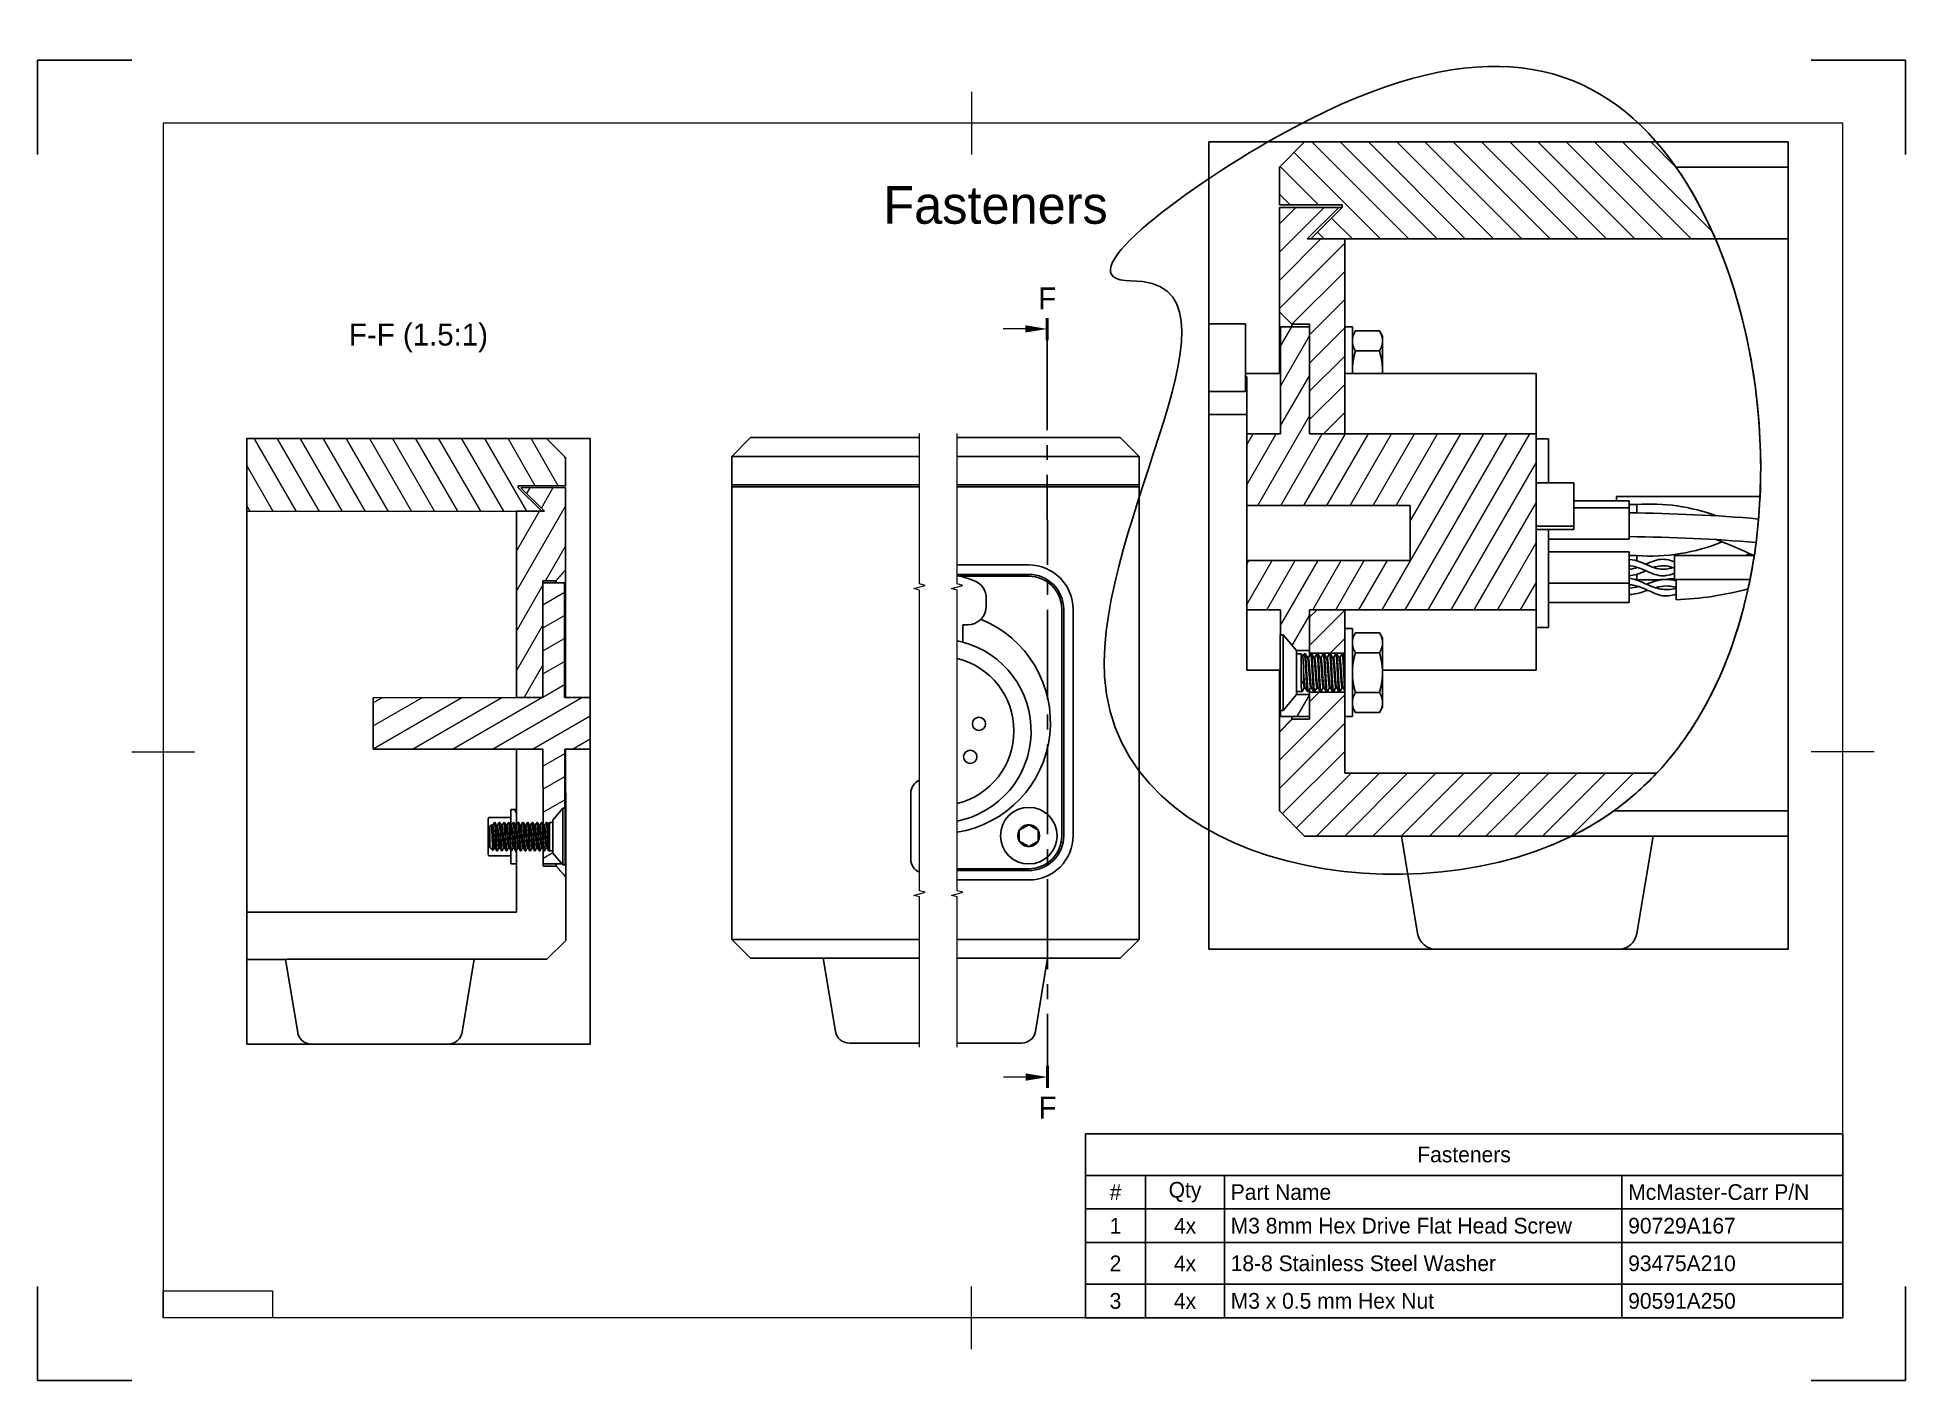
# Model space of a CAD drawing. Header units: millimetres. Extents: x 0 to 297, y 0 to 214.
import ezdxf

# ---------------------------------------------------------------- set-up
doc = ezdxf.new("R2010")
doc.units = ezdxf.units.MM
doc.header["$LTSCALE"] = 0.75
doc.linetypes.add('CENTER2', pattern=[28.575000000000003, 19.05, -3.175, 3.175, -3.175])
for name, color, linetype, lineweight in [('Annotations', 7, 'Continuous', 13), ('BORDER', 7, 'Continuous', 13), ('Break Lines', 7, 'Continuous', 13), ('Breakout Section', 7, 'Continuous', 25), ('Crop Outlines', 7, 'ZIGZAG', 13), ('Crop Window', 7, 'Continuous', 25), ('Custom Tables', 7, 'Continuous', 13), ('Notes', 7, 'Continuous', 13), ('Section Lines', 7, 'CENTER2', 13), ('View Labels', 7, 'Continuous', 13), ('Visible', 7, 'Continuous', 25)]:
    doc.layers.add(name, color=color, linetype=linetype, lineweight=lineweight)
doc.layers.add('Hatching', color=18, linetype='Continuous', lineweight=18, true_color=0x000000)
doc.styles.get("Standard").update_dxf_attribs({"font": ''})
doc.styles.get('Standard').set_extended_font_data('Inter Variable Text Medium')
doc.linetypes.add('ZIGZAG', pattern='A,0.00254,-5.08,[131,ltypeshp.shx,S=5.08,R=0,X=-5.08,Y=0],-10.16,[131,ltypeshp.shx,S=5.08,R=180,X=5.08,Y=0],-5.08', length=20.32254)
picture_1 = doc.add_image_def('image1.png', size_in_pixel=(1400, 346))
pattern_1 = [(60, (0, 0), (-2.749630657015592, 1.5875), [])]
pattern_2 = [(120, (0, 0), (-2.749630657015592, -1.5875), [])]

msp = doc.modelspace()

# ---------------------------------------------------------------- texts
at = {"layer": 'Notes', "insert": (20, 200), "char_height": 6, "attachment_point": 1}
msp.add_mtext_dynamic_manual_height_columns('\\pi133.5;\\P\\pi114.48322;Fasteners', width=267, gutter_width=12.5, heights=[18.755107], dxfattribs=at)
at = {"layer": 'Section Lines', "char_height": 3.5, "attachment_point": 5}
for insert in [(160.53362, 172.121878), (160.606749, 43.436448)]:
    msp.add_mtext('F', dxfattribs=dict(at, insert=insert))
at = {"layer": 'View Labels', "insert": (60.584283, 163.571106), "char_height": 3.5, "width": 23.42651, "attachment_point": 8}
msp.add_mtext('F-F (1.5:1)', dxfattribs=at)

# ---------------------------------------------------------------- blocks, each defined once
blk = doc.blocks.new('ISO_A4(L)_SHEET')
at = {"layer": 'BORDER'}
for p, q in [((148.5, 205), (148.5, 195)), ((287, 200), (20, 200)), ((20, 200), (20, 10)), ((287, 10), (287, 200)), ((15, 100), (25, 100)), ((292, 100), (282, 100)), ((148.5, 5), (148.5, 15)), ((287, 10), (20, 10))]:
    blk.add_line(p, q, dxfattribs=at)
at = {"layer": 'Defpoints'}
for p, q in [((0, 210), (0, 195)), ((15, 210), (0, 210)), ((297, 210), (282, 210)), ((297, 195), (297, 210)), ((0, 15), (0, 0)), ((297, 0), (297, 15)), ((0, 0), (15, 0)), ((282, 0), (297, 0))]:
    blk.add_line(p, q, dxfattribs=at)
blk = doc.blocks.new('*Z5')
at = {"layer": 'Break Lines'}
blk.add_lwpolyline([(140.221862, 53.024442), (140.221862, 76.936942), (139.311862, 77.180692), (141.131862, 77.668192), (140.221862, 77.911942), (140.221862, 125.736942), (139.311862, 125.980692), (141.131862, 126.468192), (140.221862, 126.711942), (140.221862, 150.624442)], dxfattribs=at)
blk = doc.blocks.new('*Z6')
at = {"layer": 'Break Lines'}
blk.add_lwpolyline([(146.221862, 53.024442), (146.221862, 76.936942), (145.311862, 77.180692), (147.131862, 77.668192), (146.221862, 77.911942), (146.221862, 125.736942), (145.311862, 125.980692), (147.131862, 126.468192), (146.221862, 126.711942), (146.221862, 150.624442)], dxfattribs=at)
blk = doc.blocks.new('*C7')
at = {"layer": 'Crop Window', "transparency": 33554432}
blk.add_lwpolyline([(186.244682, 68.601484), (186.244682, 197.001484), (278.304116, 197.001484), (278.304116, 68.601484)], close=True, dxfattribs=at)
blk = doc.blocks.new('*T8')
at = {"layer": 'Custom Tables', "color": 0, "linetype": 'ByBlock', "lineweight": -2, "transparency": 16777216}
for p, q in [((0, 0), (120.402366, 0)), ((0, 0), (0, -29.271051)), ((120.402366, 0), (120.402366, -29.271051)), ((0, -6.626577), (120.402366, -6.626577)), ((9.585119, -6.626577), (9.585119, -29.271051)), ((22.108397, -6.626577), (22.108397, -29.271051)), ((85.296526, -6.626577), (85.296526, -29.271051)), ((0, -11.968859), (120.402366, -11.968859)), ((0, -17.311141), (120.402366, -17.311141)), ((0, -23.92877), (120.402366, -23.92877)), ((0, -29.271051), (120.402366, -29.271051))]:
    blk.add_line(p, q, dxfattribs=at)
at = {"layer": 'Custom Tables', "color": 0, "transparency": 16777216, "char_height": 2.5}
for s, insert, width, attachment_point in [('Fasteners', (60.201183, -3.313289), 118.402366, 5), ('#', (4.79256, -9.297718), 7.585119, 5), ('Qty', (15.846758, -9.297718), 10.523278, 5), ('Part Name', (23.108397, -9.297718), 61.18813, 4), ('McMaster-Carr P/N', (86.296526, -9.297718), 33.10584, 4), ('1', (4.79256, -14.64), 7.585119, 5), ('4x', (15.846758, -14.64), 10.523278, 5), ('M3 8mm Hex Drive Flat Head Screw', (23.108397, -14.64), 61.18813, 4), ('90729A167', (86.296526, -14.64), 33.10584, 4), ('2', (4.79256, -20.619955), 7.585119, 5), ('4x', (15.846758, -20.619955), 10.523278, 5), ('18-8 Stainless Steel Washer', (23.108397, -20.619955), 61.18813, 4), ('93475A210', (86.296526, -20.619955), 33.10584, 4), ('3', (4.79256, -26.599911), 7.585119, 5), ('4x', (15.846758, -26.599911), 10.523278, 5), ('M3 x 0.5 mm Hex Nut', (23.108397, -26.599911), 61.18813, 4), ('90591A250', (86.296526, -26.599911), 33.10584, 4)]:
    blk.add_mtext(s, dxfattribs=dict(at, insert=insert, width=width, attachment_point=attachment_point))
blk = doc.blocks.new('*C9')
at = {"layer": 'Crop Window', "transparency": 33554432}
blk.add_lwpolyline([(33.291857, 53.505783), (33.291857, 149.821106), (87.876709, 149.821106), (87.876709, 53.505783)], close=True, dxfattribs=at)
blk = doc.blocks.new('*O10')
at = {"layer": 'Crop Outlines', "ltscale": 0.3}
for p, q in [((278.304116, 193.001484), (278.304116, 197.001484)), ((278.304116, 181.601484), (278.304116, 193.001484)), ((278.304116, 140.601484), (278.304116, 181.601484)), ((278.304116, 90.601484), (278.304116, 140.601484)), ((278.304116, 86.601484), (278.304116, 90.601484))]:
    blk.add_line(p, q, dxfattribs=at)
blk = doc.blocks.new('*O11')
at = {"layer": 'Crop Outlines', "ltscale": 0.3}
for p, q in [((33.291857, 138.24402), (33.291857, 149.794024)), ((33.291857, 74.493999), (33.291857, 138.240155)), ((33.291857, 66.987427), (33.291857, 74.493999))]:
    blk.add_line(p, q, dxfattribs=at)

# ---------------------------------------------------------------- hatches: boundary and pattern name
at = {"layer": 'Hatching'}
h = msp.add_hatch(dxfattribs=at)
h.set_pattern_fill('ANSI31', color=256, angle=90, style=0)
h.set_pattern_definition([(135, (0, 0), (-2.245064030267288, -2.245064030267288), [])])
edge = h.paths.add_edge_path(flags=0)
edge.add_ellipse((233.3024180023692, 136.0805043950392), major_axis=(3.556052286735255, 72.0775135326008), ratio=0.5703998617285843, start_angle=337.2976963826746, end_angle=341.2698358171253)
edge.add_line((201.44468156034, 197.0014835868396), (257.3669758731526, 197.0014835868396))
edge.add_line((197.44468156034, 193.0014835868396), (201.44468156034, 197.0014835868396))
edge.add_line((197.44468156034, 187.0014835868397), (197.44468156034, 193.0014835868396))
edge.add_line((207.4446815603409, 187.0014835868398), (197.44468156034, 187.0014835868397))
edge.add_line((207.4446815603408, 186.6014835868395), (207.4446815603409, 187.0014835868398))
edge.add_line((202.44468156034, 181.6014835868408), (207.4446815603408, 186.6014835868395))
edge.add_line((266.761793077562, 181.6014835868405), (202.44468156034, 181.6014835868408))
edge.add_spline(control_points=[(260.4850053722594, 193.0014835868396), (262.9671437994941, 189.4628951766794), (265.0481676100153, 185.5804378355947), (266.761793077562, 181.6014835868405)], knot_values=[0.0615130228251585, 0.0615130228251585, 0.0615130228251585, 0.0615130228251585, 0.7083359081500044, 0.7083359081500044, 0.7083359081500044, 0.7083359081500044], degree=3, periodic=0)
h = msp.add_hatch(dxfattribs=at)
h.set_pattern_fill('ANSI31', color=256, style=0)
h.set_pattern_definition([(45, (0, 0), (-2.245064030267288, 2.245064030267288), [])])
edge = h.paths.add_edge_path(flags=0)
edge.add_line((202.24468156034, 150.6000549425172), (207.84468156034, 150.6000549425172))
edge.add_line((207.84468156034, 150.6000549425172), (207.84468156034, 181.6014835868408))
edge.add_line((201.8789961353907, 181.6014835868408), (207.84468156034, 181.6014835868408))
edge.add_line((206.8789961353911, 186.6014835868395), (201.8789961353907, 181.6014835868408))
edge.add_line((197.44468156034, 186.6014835868395), (206.8789961353911, 186.6014835868395))
edge.add_line((197.44468156034, 170.0014835868395), (197.44468156034, 186.6014835868395))
edge.add_line((199.44468156034, 168.0014835868395), (197.44468156034, 170.0014835868395))
edge.add_line((199.44468156034, 168.0014835868395), (202.24468156034, 168.0014835868395))
edge.add_line((202.24468156034, 168.0014835868395), (202.24468156034, 150.6000549425172))
edge = h.paths.add_edge_path(flags=0)
edge.add_line((207.84468156034, 96.60148358683949), (207.84468156034, 109.5014835868395))
edge.add_line((207.84468156034, 109.5014835868395), (202.24468156034, 109.5014835868395))
edge.add_line((202.24468156034, 109.5014835868395), (202.24468156034, 105.2014835868395))
edge.add_line((202.24468156034, 105.2014835868395), (199.44468156034, 105.2014835868395))
edge.add_line((199.44468156034, 105.2014835868395), (197.44468156034, 103.2014835868397))
edge.add_line((197.44468156034, 103.2014835868397), (197.44468156034, 90.60148358683948))
edge.add_line((197.44468156034, 90.60148358683948), (201.44468156034, 86.60148358683949))
edge.add_line((201.44468156034, 86.60148358683949), (243.9009896292354, 86.6014835868395))
edge.add_spline(control_points=[(243.9009896292354, 86.60148358683949), (246.3193652980258, 87.78821001353509), (248.5324737055122, 89.1224512662513), (250.5880764312827, 90.60148358683949)], knot_values=[0.0693507727793207, 0.0693507727793207, 0.0693507727793207, 0.0693507727793207, 0.5112184301370726, 0.5112184301370726, 0.5112184301370726, 0.5112184301370726], degree=3, periodic=0)
edge.add_spline(control_points=[(250.5880764312827, 90.60148358683949), (253.0484598131086, 92.37176074065805), (255.3190414181598, 94.37495371804329), (257.4023670131112, 96.59467040065984), (257.4055631613344, 96.59807677671347), (257.408758794931, 96.60148358677085)], knot_values=[4.318855375816085, 4.318855375816085, 4.318855375816085, 4.318855375816085, 4.72297169434341, 4.72297169434341, 4.723592724905296, 4.723592724905296, 4.723592724905296, 4.723592724905296], degree=3, periodic=0)
edge.add_line((257.408758794931, 96.60148358677085), (207.84468156034, 96.60148358683949))
h.paths.add_polyline_path([(202.24468156034, 115.7014835868395), (207.84468156034, 115.7014835868395), (207.84468156034, 122.6029122311618), (202.24468156034, 122.6029122311618)], flags=0)
h = msp.add_hatch(dxfattribs=at)
h.set_pattern_fill('ANSI31', color=256, angle=15, style=0)
h.set_pattern_definition(pattern_1)
h.paths.add_polyline_path([(198.0446501027049, 106.6014835868399), (197.6446815603399, 106.6014835868399), (197.6446815603399, 105.6014835868397), (202.2446815603399, 105.6014835868397), (202.2446815603399, 109.1014835868397), (200.1446501027049, 109.1014835868397), (200.1306612189385, 109.0874948288028)], flags=0)
edge = h.paths.add_edge_path(flags=0)
edge.add_line((192.2446815603399, 130.4140013931085), (218.2446815603399, 130.4140013931085))
edge.add_line((192.2446815603399, 122.6029122311621), (192.2446815603399, 130.4140013931085))
edge.add_line((197.6446815603399, 122.6029122311621), (192.2446815603399, 122.6029122311621))
edge.add_line((197.6446815603399, 118.6014835868399), (197.6446815603399, 122.6029122311621))
edge.add_line((198.0446501027048, 118.6014835868399), (197.6446815603399, 118.6014835868399))
edge.add_line((200.1306612189409, 116.1154723448742), (198.0446501027048, 118.6014835868399))
edge.add_line((200.1446501027049, 116.1014835868397), (200.1306612189409, 116.1154723448742))
edge.add_line((202.2446815603399, 116.1014835868397), (200.1446501027049, 116.1014835868397))
edge.add_line((202.2446815603399, 122.6029122311621), (202.2446815603399, 116.1014835868397))
edge.add_line((238.2446815603399, 122.6029122311621), (202.2446815603399, 122.6029122311621))
edge.add_line((238.2446815603399, 150.6000549425173), (238.2446815603399, 122.6029122311621))
edge.add_line((202.2446815603399, 150.6000549425173), (238.2446815603399, 150.6000549425173))
edge.add_line((202.2446815603399, 167.6014835868397), (202.2446815603399, 150.6000549425173))
edge.add_line((197.6446815603399, 167.6014835868397), (202.2446815603399, 167.6014835868397))
edge.add_line((197.6446815603399, 150.6000549425173), (197.6446815603399, 167.6014835868397))
edge.add_line((192.2446815603399, 150.6000549425173), (197.6446815603399, 150.6000549425173))
edge.add_line((192.2446815603399, 139.1889657805709), (192.2446815603399, 150.6000549425173))
edge.add_line((218.2446815603399, 139.1889657805709), (192.2446815603399, 139.1889657805709))
edge.add_line((218.2446815603399, 130.4140013931085), (218.2446815603399, 139.1889657805709))
h = msp.add_hatch(dxfattribs=at)
h.set_pattern_fill('ANSI31', color=256, angle=75, style=0)
h.set_pattern_definition(pattern_2)
edge = h.paths.add_edge_path(flags=0)
edge.add_line((33.2918567939123, 138.2440199775362), (33.2918567939123, 149.7940237074274))
edge.add_line((33.2918567939123, 138.2440199775362), (80.20520514064467, 138.2706795731798))
edge.add_line((80.20520514064467, 138.2706795731798), (76.45307472188131, 142.0185485492584))
edge.add_line((76.45307472188131, 142.0185485492584), (76.45290423993991, 142.3185485492585))
edge.add_line((76.45290423993991, 142.3185485492585), (83.95290302893704, 142.3228105970995))
edge.add_line((83.95290302893704, 142.3228105970995), (83.95034579981944, 146.8228105970995))
edge.add_line((83.95034579981944, 146.8228105970995), (80.94864146480917, 149.8211057779631))
edge.add_line((80.94864146480917, 149.8211057779631), (33.29185679391231, 149.7940237074274))
h = msp.add_hatch(dxfattribs=at)
h.set_pattern_fill('ANSI31', color=256, angle=15, style=0)
h.set_pattern_definition(pattern_1)
edge = h.paths.add_edge_path(flags=0)
edge.add_line((80.62946914085192, 138.2709206710143), (76.15520579458658, 138.2683780673456))
edge.add_line((76.15520579458658, 138.2683780673456), (76.17204800357588, 108.630853634784))
edge.add_line((76.17204800357588, 108.630853634784), (80.37204732541387, 108.633240381575))
edge.add_line((80.37204732541387, 108.633240381575), (80.36148573582344, 127.2186509848717))
edge.add_line((80.36148573582344, 127.2186509848717), (82.46148539674246, 127.2198443582672))
edge.add_spline(control_points=[(82.46148539674248, 127.2198443582672), (83.0959236054214, 127.9704912802275), (83.96051718516922, 128.9240490981057)], knot_values=[0, 0, 0, 0.1513170572306385, 0.1513170572306385, 0.1513170572306385], weights=[1, 1.009264909380762, 1], degree=2, periodic=0)
edge.add_line((83.96051718516922, 128.9240490981057), (83.95307351087824, 142.0228105970994))
edge.add_line((83.95307351087824, 142.0228105970994), (76.87733872208875, 142.0187896470927))
edge.add_line((76.87733872208875, 142.0187896470927), (80.62946914085192, 138.2709206710143))
h = msp.add_hatch(dxfattribs=at)
h.set_pattern_fill('ANSI31', color=256, angle=-15, style=0)
h.set_pattern_definition([(30, (0, 0), (-1.5875, 2.749630657015592), [])])
edge = h.paths.add_edge_path(flags=0)
edge.add_arc((81.88800456873282, 88.84362444829993), 0.0703125, 270.0325596488691, 360.0325596488691)
edge.add_line((81.95831705737967, 88.84366440499846), (81.95814505499942, 89.14633994779041))
edge.add_line((81.95814505499942, 89.14633994779041), (83.53207814541508, 91.0242465830972))
edge.add_line((83.53207814541508, 91.0242465830972), (83.83205450375254, 91.02441705160345))
edge.add_line((83.83205450375254, 91.02441705160345), (83.82670966660173, 100.429818786377))
edge.add_line((83.82670966660173, 100.429818786377), (87.87670901265982, 100.4321202922111))
edge.add_line((87.87670901265982, 100.4321202922111), (87.87204611441044, 108.637502429416))
edge.add_line((87.87204611441044, 108.637502429416), (83.82204676835234, 108.6352009235818))
edge.add_line((83.82204676835234, 108.6352009235818), (83.81168899258618, 126.8619568397655))
edge.add_line((83.81168899258618, 126.8619568397655), (80.36168954964776, 126.8599962977586))
edge.add_line((80.36168954964776, 126.8599962977586), (80.37204732541394, 108.6332403815749))
edge.add_line((80.37204732541394, 108.6332403815749), (53.37205168502679, 108.6178970093469))
edge.add_line((53.37205168502679, 108.6178970093469), (53.37671458327614, 100.412514872142))
edge.add_line((53.37671458327614, 100.412514872142), (80.37671022366335, 100.42785824437))
edge.add_line((80.37671022366335, 100.42785824437), (80.38345627587448, 88.55671430132588))
edge.add_spline(control_points=[(80.38345627587441, 88.55671430132595), (80.43603747732952, 88.46625976699175), (80.48864613039937, 88.37582128267147), (80.54129642249819, 88.28540727059784)], knot_values=[0.0158387428142665, 0.0158387428142665, 0.0158387428142665, 0.0158387428142665, 0.0367641738263246, 0.0367641738263246, 0.0367641738263246, 0.0367641738263246], degree=3, periodic=0)
edge.add_line((80.54129642249819, 88.28540727059784), (80.61986274388752, 88.28545191772777))
edge.add_spline(control_points=[(80.61986274388757, 88.28545191772776), (80.71218389907159, 88.44440580169754), (80.80437974738997, 88.60343314134228), (80.89651431322437, 88.76249593110776)], knot_values=[0.0009993458168812, 0.0009993458168812, 0.0009993458168812, 0.0009993458168812, 0.0377633624013107, 0.0377633624013107, 0.0377633624013107, 0.0377633624013107], degree=3, periodic=0)
edge.add_spline(control_points=[(80.89651431459589, 88.76249569627657), (80.89961995327104, 88.76785750841412), (80.90274135089454, 88.77112850826065), (80.90672432903771, 88.77259758026813), (80.90757641643413, 88.77275478556486), (80.90842821662461, 88.7727552629325)], knot_values=[-0.6302236404173999, -0.6302236404173999, -0.6302236404173999, -0.6302236404173999, -0.6189285643669759, -0.6189285643669759, -0.6158538377762751, -0.6158538377762751, -0.6158538377762751, -0.6158538377762751], degree=3, periodic=0)
edge.add_line((80.90842821662461, 88.7727552629325), (81.00217820148332, 88.772808545618))
edge.add_spline(control_points=[(81.0141018328631, 88.76256442569596), (81.01013502847299, 88.76939460475194), (81.00615592101846, 88.7728097665162), (81.00217820201573, 88.77280755369634)], knot_values=[-10.77720114013213, -10.77720114013213, -10.77720114013213, -10.77720114013213, -10.76284239793704, -10.76284239793704, -10.76284239793704, -10.76284239793704], degree=3, periodic=0)
edge.add_spline(control_points=[(81.01410183535785, 88.7625649490383), (81.07693511114707, 88.65437203716559), (81.13979791993302, 88.54619630600797), (81.20270760581408, 88.43804803762735)], knot_values=[0, 0, 0, 0, 0.0250229983755449, 0.0250229983755449, 0.0250229983755449, 0.0250229983755449], degree=3, periodic=0)
edge.add_line((81.20270760581408, 88.43804803762735), (81.39585710490346, 88.77303226276354))
edge.add_line((81.39585710490346, 88.77303226276354), (81.88804452543131, 88.77331195965309))
edge = h.paths.add_edge_path(flags=0)
edge.add_line((83.38901686992293, 82.20063333857748), (81.96112620162096, 83.90036503504125))
edge.add_line((81.96112620162096, 83.90036503504125), (81.96095419926844, 84.20304052896105))
edge.add_arc((81.89064171083449, 84.20300019760839), 0.0703125, 0.0328649446012039, 90.03255964887347)
edge.add_line((81.89060175413599, 84.27331268625524), (81.39841433360809, 84.27303298936565))
edge.add_line((81.39841433360809, 84.27303298936565), (81.39206574300624, 84.28401465410057))
edge.add_line((81.39206574300624, 84.28401465410057), (81.39164735349367, 84.28327951633347))
edge.add_spline(control_points=[(81.39164735288146, 84.28327962003763), (81.38768582811684, 84.27644051872555), (81.38371061772268, 84.27302523775526), (81.37973536916542, 84.2730231624809)], knot_values=[-11.24912678846017, -11.24912678846017, -11.24912678846017, -11.24912678846017, -11.23477893642854, -11.23477893642854, -11.23477893642854, -11.23477893642854], degree=3, periodic=0)
edge.add_line((81.37973536916542, 84.2730231624809), (81.28598538477532, 84.27296909901418))
edge.add_spline(control_points=[(81.27405982921677, 84.28321496562288), (81.2760210137103, 84.27983793092073), (81.27798783771232, 84.27729087456427), (81.28196869283184, 84.27383705937756), (81.28397816245992, 84.27296796902458), (81.28598538473076, 84.27296917332775)], knot_values=[-0.1568693875051637, -0.1568693875051637, -0.1568693875051637, -0.1568693875051637, -0.1497599906886187, -0.1497599906886187, -0.1425094442840851, -0.1425094442840851, -0.1425094442840851, -0.1425094442840851], degree=3, periodic=0)
edge.add_spline(control_points=[(81.27405982886398, 84.28321489060211), (81.18174454037367, 84.4421728624702), (81.08936800972971, 84.60109531459011), (80.99686625578666, 84.75994416866548)], knot_values=[0, 0, 0, 0, 0.03676401658443, 0.03676401658443, 0.03676401658443, 0.03676401658443], degree=3, periodic=0)
edge.add_line((80.99686625578666, 84.75994416866548), (80.91829993439735, 84.75989952153552))
edge.add_spline(control_points=[(80.91829993439734, 84.75989952153552), (80.82597852104755, 84.60094488608485), (80.73378236568338, 84.44191681890614), (80.64164747459385, 84.28285331154908)], knot_values=[0.0009990755498108, 0.0009990755498108, 0.0009990755498108, 0.0009990755498108, 0.0377632493761378, 0.0377632493761378, 0.0377632493761378, 0.0377632493761378], degree=3, periodic=0)
edge.add_spline(control_points=[(80.64164747022517, 84.28285405154647), (80.6376897763704, 84.27602164456262), (80.63371455603098, 84.2725994672215), (80.629735490221, 84.27259703181997)], knot_values=[-10.30523280068293, -10.30523280068293, -10.30523280068293, -10.30523280068293, -10.29086822633756, -10.29086822633756, -10.29086822633756, -10.29086822633756], degree=3, periodic=0)
edge.add_line((80.629735490221, 84.27259703181997), (80.53598550587571, 84.27254289423007))
edge.add_spline(control_points=[(80.53598550587483, 84.27254289558158), (80.53199898302755, 84.27254064149767), (80.52801933270952, 84.2759712372164), (80.52405995237963, 84.28278919922433)], knot_values=[-1.103913555092721, -1.103913555092721, -1.103913555092721, -1.103913555092721, -1.089515618621753, -1.089515618621753, -1.089515618621753, -1.089515618621753], degree=3, periodic=0)
edge.add_spline(control_points=[(80.5240599499644, 84.28278868581799), (80.47797477579081, 84.3621428853187), (80.43187346192084, 84.441487718332), (80.38574976650023, 84.52081945513267)], knot_values=[0, 0, 0, 0, 0.0183531475156799, 0.0183531475156799, 0.0183531475156799, 0.0183531475156799], degree=3, periodic=0)
edge.add_line((80.38574976650023, 84.52081945513267), (80.38706923537573, 82.19892741237734))
edge.add_line((80.38706923537573, 82.19892741237734), (83.38901686992293, 82.20063333857748))
h = msp.add_hatch(dxfattribs=at)
h.set_pattern_fill('ANSI31', color=256, angle=75, style=0)
h.set_pattern_definition(pattern_2)
edge = h.paths.add_edge_path(flags=0)
edge.add_line((76.185842420151, 84.3565818608986), (76.1416481993373, 84.28029639770185))
edge.add_spline(control_points=[(76.1416481993373, 84.28029639770185), (76.13768802247824, 84.27345972611084), (76.1337128019122, 84.27004210692658), (76.12973621675354, 84.27003991956306)], knot_values=[-4.630719574334706, -4.630719574334706, -4.630719574334706, -4.630719574334706, -4.616325444535413, -4.616325444535413, -4.616325444535413, -4.616325444535413], degree=3, periodic=0)
edge.add_line((76.12973621675354, 84.27003991956306), (76.03598623247781, 84.2699856655254))
edge.add_spline(control_points=[(76.02406067696057, 84.28023154091127), (76.02620066554877, 84.27654661698614), (76.02834722161928, 84.27385015658407), (76.0323286824683, 84.27070519885807), (76.0341584400297, 84.26998463487114), (76.0359862324392, 84.26998572991967)], knot_values=[-6.786723338858104, -6.786723338858104, -6.786723338858104, -6.786723338858104, -6.778962868071792, -6.778962868071792, -6.772359102272139, -6.772359102272139, -6.772359102272139, -6.772359102272139], degree=3, periodic=0)
edge.add_spline(control_points=[(76.02406067656648, 84.28023145711332), (75.93174538948301, 84.43918942655901), (75.83936916546845, 84.5981120564056), (75.74686712003819, 84.75696073518608)], knot_values=[0, 0, 0, 0, 0.0367640160241726, 0.0367640160241726, 0.0367640160241726, 0.0367640160241726], degree=3, periodic=0)
edge.add_line((75.74686712003819, 84.75696073518608), (75.6683007820998, 84.75691608804674))
edge.add_spline(control_points=[(75.6683007820998, 84.75691608804671), (75.57597936874998, 84.59796145259607), (75.48378321338589, 84.4389333854173), (75.39164832229636, 84.27986987806027)], knot_values=[0.0009990755498146, 0.0009990755498146, 0.0009990755498146, 0.0009990755498146, 0.037763249376138, 0.037763249376138, 0.037763249376138, 0.037763249376138], degree=3, periodic=0)
edge.add_spline(control_points=[(75.39164831738736, 84.27987070957504), (75.38769095084812, 84.27303885525787), (75.38371573173778, 84.2696160680649), (75.3797363379223, 84.26961360027394)], knot_values=[-3.684065323350106, -3.684065323350106, -3.684065323350106, -3.684065323350106, -3.66965337996661, -3.66965337996661, -3.66965337996661, -3.66965337996661], degree=3, periodic=0)
edge.add_line((75.3797363379223, 84.26961360027394), (75.28598635357815, 84.26955946074128))
edge.add_line((75.28598635357815, 84.26955946074128), (75.28589172698476, 84.26956005591691))
edge.add_line((75.28589172698476, 84.26956005591691), (75.28707005885808, 82.19602921984514))
edge.add_line((75.28707005885808, 82.19602921984514), (76.18706991353766, 82.19654066558608))
edge.add_line((76.18706991353766, 82.19654066558608), (76.185842420151, 84.3565818608986))
edge = h.paths.add_edge_path(flags=0)
edge.add_spline(control_points=[(75.76410268306034, 88.75958151554951), (75.85641829762118, 88.60062282646), (75.9487951361376, 88.44169964715554), (76.04129714910037, 88.28285004189316)], knot_values=[0, 0, 0, 0, 0.036764173826326, 0.036764173826326, 0.036764173826326, 0.036764173826326], degree=3, periodic=0)
edge.add_line((76.04129714910037, 88.28285004189316), (76.11986347048969, 88.2828946890231))
edge.add_line((76.11986347048969, 88.2828946890231), (76.18354886503222, 88.39259019651152))
edge.add_line((76.18354886503222, 88.39259019651152), (76.18215602182377, 90.84360031322844))
edge.add_line((76.18215602182377, 90.84360031322844), (75.2821561671442, 90.8430888674875))
edge.add_line((75.2821561671442, 90.8430888674875), (75.28360381608951, 88.29563615427611))
edge.add_line((75.28360381608951, 88.29563615427611), (75.29129727020074, 88.28242383710904))
edge.add_line((75.29129727020074, 88.28242383710904), (75.36986359158999, 88.28246848423892))
edge.add_spline(control_points=[(75.36986359158999, 88.28246848423892), (75.46218474677406, 88.4414223682087), (75.5543805950925, 88.60044970785349), (75.64651516092684, 88.75951249761897)], knot_values=[0.0009993458168789, 0.0009993458168789, 0.0009993458168789, 0.0009993458168789, 0.0377633624013107, 0.0377633624013107, 0.0377633624013107, 0.0377633624013107], degree=3, periodic=0)
edge.add_spline(control_points=[(75.64651516234963, 88.75951225402223), (75.64983455257872, 88.76524308997979), (75.65317158286109, 88.76858480188486), (75.65715541955865, 88.76968353971074), (75.6577923296555, 88.76977147455398), (75.65842906432519, 88.76977183308674)], knot_values=[-7.260311564199383, -7.260311564199383, -7.260311564199383, -7.260311564199383, -7.24823096102172, -7.24823096102172, -7.245931539548824, -7.245931539548824, -7.245931539548824, -7.245931539548824], degree=3, periodic=0)
edge.add_line((75.65842906432519, 88.76977183308674), (75.75217904971942, 88.76982411793396))
edge.add_spline(control_points=[(75.76410268028044, 88.75958093239409), (75.76013614652398, 88.76641064477121), (75.75615703840829, 88.76982630203241), (75.75217904971942, 88.76982411793396)], knot_values=[-4.157482824514874, -4.157482824514874, -4.157482824514874, -4.157482824514874, -4.143081567296542, -4.143081567296542, -4.143081567296542, -4.143081567296542], degree=3, periodic=0)

# ---------------------------------------------------------------- linework, layer by layer
at = {"layer": 'Breakout Section', "transparency": 33554432}
msp.add_open_spline([(173.8394895117567, 174.9314690643713, 167.9991811031286), (162.962095549413, 174.9525402830328, 167.9991811031286), (215.0918997829798, 214.7290575024078, 167.9991811031286), (277.9464412430489, 207.9629080729844, 167.9991811031286), (285.6515171764619, 61.59111138411664, 167.9991811031286), (134.0319067806844, 87.35072809137225, 167.9991811031286), (194.8784407107244, 174.8907133150821, 167.9991811031286), (173.8394895117568, 174.9314690643712, 167.9991811031286)], degree=3, knots=[0, 0, 0, 0, 32.61077154173087, 91.66041328903849, 202.6837762916687, 282.9679884740416, 346.0434303861589, 346.0434303861589, 346.0434303861589, 346.0434303861589], dxfattribs=at)
at = {"layer": 'Section Lines'}
for p, q in [((157.036377, 167.269889), (153.536377, 167.2679)), ((157.103993, 48.284458), (153.603994, 48.282469))]:
    msp.add_line(p, q, dxfattribs=at)
at = {"layer": 'Section Lines', "lineweight": 50}
for p, q in [((160.53541, 168.971878), (160.537399, 165.471879)), ((160.604959, 46.586448), (160.60297, 50.086447))]:
    msp.add_line(p, q, dxfattribs=at)
at = {"layer": 'Section Lines', "lineweight": 25}
msp.add_line((160.537399, 165.471879), (160.60297, 50.086447), dxfattribs=at)
at = {"layer": 'Section Lines'}
for points in [[(157.036045, 167.853222), (160.536376, 167.271878), (157.036708, 166.686556)], [(157.103662, 48.867792), (160.603993, 48.286447), (157.104325, 47.701125)]]:
    msp.add_solid(points, dxfattribs=at)
at = {"layer": 'Visible', "extrusion": (0, 1, 0)}
for p, q in [((197.444682, 193.001484), (201.444682, 197.001484)), ((201.444682, 197.001484), (257.366976, 197.001484)), ((278.304116, 197.001484), (257.366976, 197.001484)), ((197.444682, 187.001484), (197.444682, 193.001484)), ((260.485005, 193.001484), (278.304116, 193.001484)), ((207.444682, 187.001484), (197.444682, 187.001484)), ((197.444682, 186.601484), (206.878996, 186.601484)), ((197.444682, 170.001484), (197.444682, 186.601484)), ((206.878996, 186.601484), (201.878996, 181.601484)), ((202.444682, 181.601484), (207.444682, 186.601484)), ((206.878996, 186.601484), (207.444682, 186.601484)), ((207.444682, 186.601484), (207.444682, 187.001484)), ((201.878996, 181.601484), (207.844682, 181.601484)), ((266.761793, 181.601484), (202.444682, 181.601484)), ((207.844682, 181.601484), (207.844682, 150.600055)), ((278.304116, 181.601484), (266.761793, 181.601484)), ((266.761793, 181.601484), (278.304116, 181.601484)), ((199.444682, 168.001484), (197.444682, 170.001484)), ((197.444682, 170.001484), (197.444682, 160.601482)), ((186.244682, 166.64198), (186.244682, 168.101484)), ((192.044682, 168.101484), (186.244682, 168.101484)), ((186.244682, 166.64198), (186.244682, 162.933881)), ((192.044682, 166.64198), (192.044682, 168.101484)), ((192.044682, 166.64198), (192.044682, 162.933881)), ((197.54465, 166.601484), (197.54465, 160.201484)), ((197.644682, 166.601484), (197.54465, 166.601484)), ((197.644682, 167.601484), (202.244682, 167.601484)), ((197.644682, 150.600055), (197.644682, 167.601484)), ((199.444682, 168.001484), (202.244682, 168.001484)), ((199.444682, 167.601484), (199.444682, 168.001484)), ((202.244682, 150.600055), (202.244682, 168.001484)), ((202.244682, 167.601484), (202.244682, 150.600055)), ((207.844682, 167.601484), (209.044682, 167.601484)), ((209.044682, 167.601484), (209.044682, 160.201484)), ((209.044682, 166.101484), (209.535922, 166.952337)), ((213.353441, 166.952337), (209.535922, 166.952337)), ((213.844682, 166.101484), (213.353441, 166.952337)), ((213.353441, 163.77691), (209.535922, 163.77691)), ((213.844682, 165.364623), (213.844682, 166.101484)), ((213.844682, 160.601484), (213.844682, 165.364623)), ((186.244682, 162.933881), (186.244682, 161.301484)), ((186.244682, 161.301484), (186.244682, 157.301484)), ((192.044682, 162.933881), (192.044682, 161.301484)), ((192.044682, 161.301484), (192.044682, 157.301484)), ((197.444682, 160.601482), (197.444682, 160.201484)), ((213.844682, 160.201484), (213.844682, 160.601484)), ((197.644682, 160.201484), (192.044682, 160.201484)), ((192.044682, 159.665742), (192.244682, 159.665742)), ((192.244682, 159.665742), (192.244682, 150.600055)), ((238.244682, 160.201484), (207.844682, 160.201484)), ((238.244682, 160.201484), (238.244682, 150.600055)), ((186.244682, 157.301484), (186.244682, 153.64956)), ((186.244682, 157.301484), (192.044682, 157.301484)), ((186.244682, 153.64956), (192.244682, 153.64956)), ((110.385437, 146.974442), (113.385437, 149.974442)), ((140.221862, 149.974442), (113.385437, 149.974442)), ((172.153993, 149.974442), (146.221862, 149.974442)), ((172.153993, 149.974442), (175.153993, 146.974442)), ((192.244682, 150.600055), (197.644682, 150.600055)), ((192.244682, 139.188966), (192.244682, 150.600055)), ((202.244682, 150.600055), (238.244682, 150.600055)), ((207.844682, 150.600055), (202.244682, 150.600055)), ((238.244682, 150.600055), (238.244682, 122.602912)), ((238.244682, 149.801484), (240.244682, 149.801484)), ((240.244682, 142.801484), (240.244682, 149.801484)), ((113.385437, 146.974442), (110.385437, 146.974442)), ((110.385437, 146.974442), (110.385437, 142.474442)), ((113.385437, 146.974442), (140.221862, 146.974442)), ((146.221862, 146.974442), (172.153993, 146.974442)), ((175.153993, 146.974442), (172.153993, 146.974442)), ((175.153993, 142.474442), (175.153993, 146.974442)), ((238.244682, 142.801484), (244.244682, 142.801484)), ((244.244682, 142.801484), (244.244682, 135.87328)), ((113.385437, 142.474442), (110.385437, 142.474442)), ((110.385437, 142.474442), (110.385437, 142.174442)), ((110.385437, 142.174442), (110.385437, 70.174442)), ((110.385437, 142.174442), (113.385437, 142.174442)), ((140.221862, 142.474442), (113.385437, 142.474442)), ((113.385437, 142.174442), (140.221862, 142.174442)), ((172.153993, 142.474442), (146.221862, 142.474442)), ((146.221862, 142.174442), (172.153993, 142.174442)), ((175.153993, 142.474442), (172.153993, 142.474442)), ((172.153993, 142.174442), (175.153993, 142.174442)), ((175.153993, 142.474442), (175.153993, 142.174442)), ((175.153993, 70.174442), (175.153993, 142.174442)), ((244.244682, 139.941484), (253.044682, 139.941484)), ((251.044682, 140.601484), (251.044682, 139.941484)), ((273.85528, 140.601484), (251.044682, 140.601484)), ((253.044682, 138.821484), (253.044682, 139.941484)), ((218.244682, 139.188966), (192.244682, 139.188966)), ((192.244682, 139.188966), (192.244682, 130.414001)), ((218.244682, 130.414001), (218.244682, 139.188966)), ((244.244682, 138.821484), (253.044682, 138.821484)), ((253.044682, 139.341484), (254.244682, 139.341484)), ((253.044682, 133.821484), (253.044682, 138.821484)), ((254.244682, 137.998853), (254.244682, 139.341484)), ((254.244682, 137.998853), (254.244682, 139.341484)), ((238.244682, 135.87328), (244.244682, 135.87328)), ((238.244682, 135.37328), (244.244682, 135.37328)), ((240.244682, 119.801484), (240.244682, 135.37328)), ((240.244682, 133.821484), (253.044682, 133.821484)), ((244.244682, 135.87328), (244.244682, 135.37328)), ((240.244682, 131.821484), (253.044682, 131.821484)), ((253.044682, 126.821484), (253.044682, 131.821484)), ((253.044682, 131.221484), (254.244682, 131.221484)), ((254.244682, 130.395113), (254.244682, 131.221484)), ((254.244682, 130.395113), (254.244682, 131.221484)), ((260.244682, 131.221484), (260.244682, 127.421484)), ((272.935887, 131.221484), (260.244682, 131.221484)), ((157.603992, 129.724442), (146.221862, 129.724442)), ((146.221862, 128.224442), (157.603992, 128.224442)), ((146.687065, 127.924442), (157.603993, 127.924442)), ((192.244682, 130.414001), (218.244682, 130.414001)), ((192.244682, 122.602912), (192.244682, 130.414001)), ((254.244682, 129.269054), (254.244682, 129.375887)), ((254.244682, 129.269054), (254.244682, 129.375887)), ((254.244682, 127.421484), (254.244682, 128.24588)), ((254.244682, 127.421484), (254.244682, 128.24588)), ((240.244682, 126.821484), (253.044682, 126.821484)), ((253.044682, 123.761484), (253.044682, 126.821484)), ((253.891717, 127.421484), (254.244682, 127.421484)), ((272.271277, 127.421484), (260.244682, 127.421484)), ((260.512069, 127.421484), (260.512069, 124.208202)), ((150.853993, 124.42374), (150.853993, 123.199442)), ((162.853993, 122.674442), (162.853993, 86.674442)), ((163.153993, 122.674443), (163.153993, 86.674446)), ((164.653993, 86.674446), (164.653993, 122.674443)), ((197.644682, 122.602912), (192.244682, 122.602912)), ((192.244682, 122.602912), (192.244682, 113.001484)), ((197.644682, 118.601484), (197.644682, 122.602912)), ((202.244682, 122.602912), (202.244682, 116.101484)), ((238.244682, 122.602912), (202.244682, 122.602912)), ((202.244682, 115.701484), (202.244682, 122.602912)), ((202.244682, 122.602912), (207.844682, 122.602912)), ((207.844682, 122.602912), (207.844682, 119.601484)), ((238.244682, 122.602912), (238.244682, 113.001484)), ((240.244682, 123.761484), (253.044682, 123.761484)), ((147.103993, 120.199442), (147.103993, 117.4605)), ((147.853993, 120.199442), (147.103993, 120.199442)), ((207.844682, 119.601484), (207.844682, 105.601484)), ((207.844682, 119.601484), (209.044682, 119.601484)), ((209.044682, 119.601484), (209.044682, 105.601484)), ((209.044682, 118.101484), (209.535922, 118.952337)), ((213.353441, 118.952337), (209.535922, 118.952337)), ((213.844682, 118.101484), (213.353441, 118.952337)), ((238.244682, 119.801484), (240.244682, 119.801484)), ((197.54465, 118.601484), (197.54465, 106.601484)), ((198.04465, 118.601484), (197.54465, 118.601484)), ((198.04465, 118.601484), (198.04465, 106.601484)), ((200.14465, 116.098801), (198.04465, 118.601484)), ((200.14465, 116.101484), (200.130661, 116.115472)), ((202.244682, 116.101484), (200.14465, 116.101484)), ((200.14465, 116.098801), (200.14465, 116.101484)), ((200.14465, 116.098801), (200.14465, 109.104166)), ((213.844682, 117.364623), (213.844682, 118.101484)), ((213.844682, 112.601484), (213.844682, 117.364623)), ((197.54465, 113.001484), (192.244682, 113.001484)), ((197.444682, 113.001484), (197.444682, 112.601479)), ((200.2384, 115.601484), (200.89465, 115.601484)), ((200.89465, 110.849195), (200.89465, 115.601484)), ((201.15715, 115.14682), (200.89465, 115.601484)), ((201.26965, 111.228576), (201.26965, 112.989938)), ((201.41965, 115.601484), (201.54465, 115.601484)), ((202.04465, 114.951965), (201.929773, 114.951965)), ((207.844682, 115.701484), (202.244682, 115.701484)), ((202.244682, 115.701484), (202.244682, 115.313665)), ((202.41965, 115.601484), (202.54465, 115.601484)), ((203.04465, 114.951965), (202.929773, 114.951965)), ((203.41965, 115.601484), (203.54465, 115.601484)), ((204.04465, 114.951965), (203.929773, 114.951965)), ((204.41965, 115.601484), (204.54465, 115.601484)), ((205.04465, 114.951965), (204.929773, 114.951965)), ((205.41965, 115.601484), (205.54465, 115.601484)), ((206.04465, 114.951965), (205.929773, 114.951965)), ((206.41965, 115.601484), (206.54465, 115.601484)), ((207.04465, 114.951965), (206.929773, 114.951965)), ((207.41965, 115.601484), (207.54465, 115.601484)), ((213.353441, 115.77691), (209.535922, 115.77691)), ((238.244682, 113.001484), (213.844682, 113.001484)), ((197.444682, 112.601479), (197.444682, 103.201484)), ((201.26965, 111.228576), (200.89465, 110.849195)), ((201.534528, 110.251003), (201.41965, 110.251003)), ((202.244682, 109.932471), (202.244682, 109.501484)), ((202.534528, 110.251003), (202.41965, 110.251003)), ((203.534528, 110.251003), (203.41965, 110.251003)), ((204.534528, 110.251003), (204.41965, 110.251003)), ((205.534528, 110.251003), (205.41965, 110.251003)), ((206.534528, 110.251003), (206.41965, 110.251003)), ((207.534528, 110.251003), (207.41965, 110.251003)), ((213.844682, 107.838344), (213.844682, 112.601484)), ((200.14465, 109.104166), (198.04465, 106.601484)), ((200.130661, 109.087495), (200.14465, 109.101484)), ((200.14465, 109.101484), (200.14465, 109.104166)), ((200.14465, 109.101484), (202.244682, 109.101484)), ((200.2384, 109.601484), (200.89465, 109.601484)), ((200.89465, 109.601484), (200.89465, 109.635426)), ((200.903154, 109.616214), (200.89465, 109.601484)), ((200.903758, 109.615152), (200.899184, 109.62304)), ((200.91965, 109.601484), (201.04465, 109.601484)), ((201.91965, 109.601484), (202.04465, 109.601484)), ((202.244682, 109.501484), (207.844682, 109.501484)), ((202.244682, 105.201484), (202.244682, 109.501484)), ((202.244682, 109.101484), (202.244682, 105.601484)), ((202.91965, 109.601484), (203.04465, 109.601484)), ((203.91965, 109.601484), (204.04465, 109.601484)), ((204.91965, 109.601484), (205.04465, 109.601484)), ((205.91965, 109.601484), (206.04465, 109.601484)), ((206.91965, 109.601484), (207.04465, 109.601484)), ((209.044682, 107.101484), (209.535922, 106.250631)), ((213.353441, 109.426057), (209.535922, 109.426057)), ((213.844682, 107.101484), (213.353441, 106.250631)), ((213.844682, 107.101484), (213.844682, 107.838344)), ((199.444682, 105.201484), (197.444682, 103.201484)), ((198.04465, 106.601484), (197.54465, 106.601484)), ((197.644682, 105.601484), (197.644682, 106.601484)), ((197.644682, 105.601484), (202.244682, 105.601484)), ((199.444682, 105.201484), (199.444682, 105.601484)), ((199.444682, 105.201484), (202.244682, 105.201484)), ((207.844682, 105.601484), (207.844682, 96.601484)), ((207.844682, 105.601484), (209.044682, 105.601484)), ((213.353441, 106.250631), (209.535922, 106.250631)), ((197.444682, 90.601484), (197.444682, 103.201484)), ((207.844682, 96.601484), (257.408759, 96.601484)), ((138.846437, 93.424442), (138.846437, 82.924442)), ((201.444682, 86.601484), (197.444682, 90.601484)), ((278.304116, 90.601484), (250.588076, 90.601484)), ((157.603993, 88.406493), (156.103993, 87.540468)), ((156.103993, 87.540468), (156.103993, 85.808417)), ((159.103993, 87.540468), (157.603993, 88.406493)), ((159.103993, 87.540468), (159.103993, 85.808417)), ((224.844682, 86.601484), (201.444682, 86.601484)), ((219.426881, 71.108287), (216.844682, 86.601484)), ((243.90099, 86.601484), (224.844682, 86.601484)), ((243.90099, 86.601484), (278.304116, 86.601484)), ((254.262482, 71.108287), (256.844682, 86.601484)), ((156.103993, 85.808417), (157.603993, 84.942392)), ((157.603993, 84.942392), (159.103993, 85.808417)), ((157.603993, 81.424442), (146.221862, 81.424442)), ((157.603995, 81.124442), (146.221862, 81.124442)), ((146.221862, 79.624442), (157.603996, 79.624442)), ((113.385437, 67.174442), (110.385437, 70.174442)), ((110.385437, 70.174442), (113.385437, 70.174442)), ((140.221862, 70.174442), (113.385437, 70.174442)), ((172.153993, 70.174442), (146.221862, 70.174442)), ((175.153993, 70.174442), (172.153993, 67.174442)), ((172.153993, 70.174442), (175.153993, 70.174442)), ((251.3033, 68.601484), (222.386063, 68.601484)), ((113.385437, 67.174442), (140.221862, 67.174442)), ((126.872087, 55.554545), (124.935437, 67.174442)), ((146.221862, 67.174442), (172.153993, 67.174442)), ((158.667343, 55.554545), (160.603993, 67.174442)), ((140.221862, 53.674442), (129.091473, 53.674442)), ((156.447957, 53.674442), (146.221862, 53.674442))]:
    msp.add_line(p, q, dxfattribs=at)
at = {"layer": 'Visible', "extrusion": (-0.0005682729537247, 0.9999996770657457, -0.000568273045482)}
for p, q in [((80.948641, 149.821106), (33.291857, 149.794024)), ((83.950346, 146.822811), (80.948641, 149.821106)), ((83.952903, 142.322811), (83.950346, 146.822811)), ((76.452904, 142.318549), (83.952903, 142.322811)), ((76.453075, 142.018549), (76.452904, 142.318549)), ((80.952908, 142.312807), (76.452909, 142.31025)), ((80.205205, 138.27068), (76.453075, 142.018549)), ((83.953074, 142.022811), (76.877339, 142.01879)), ((76.877339, 142.01879), (80.629469, 138.270921)), ((76.877343, 142.010491), (76.877339, 142.01879)), ((80.621172, 138.270916), (76.877343, 142.010491)), ((83.952907, 142.316217), (83.952903, 142.322811)), ((83.960517, 128.924049), (83.953074, 142.022811)), ((33.291857, 138.24402), (80.205205, 138.27068)), ((76.155208, 138.264513), (33.291857, 138.240155)), ((80.629469, 138.270921), (76.155206, 138.268378)), ((76.155206, 138.268378), (76.172048, 108.630854)), ((83.964156, 122.520486), (83.960517, 128.924049)), ((80.361486, 127.218651), (82.461485, 127.219844)), ((80.372047, 108.63324), (80.361486, 127.218651)), ((83.811689, 126.861957), (80.36169, 126.859996)), ((80.36169, 126.859996), (80.372047, 108.63324)), ((82.461485, 127.219844), (82.461689, 126.86119)), ((83.822047, 108.635201), (83.811689, 126.861957)), ((83.972047, 108.635286), (83.964156, 122.520486)), ((80.372047, 108.63324), (53.372052, 108.617897)), ((53.372052, 108.617897), (53.376715, 100.412515)), ((76.172048, 108.630854), (80.372047, 108.63324)), ((87.872046, 108.637502), (83.822047, 108.635201)), ((87.876709, 100.43212), (87.872046, 108.637502)), ((53.376715, 100.412515), (80.37671, 100.427858)), ((80.37671, 100.427858), (76.176711, 100.425471)), ((76.176711, 100.425471), (76.183549, 88.39259)), ((80.37671, 100.427858), (80.383456, 88.556714)), ((80.383456, 88.556714), (80.37671, 100.427858)), ((83.82671, 100.429819), (87.876709, 100.43212)), ((83.832055, 91.024417), (83.82671, 100.429819)), ((83.984614, 86.5205), (83.97671, 100.429904)), ((71.682992, 89.37164), (71.686236, 83.663387)), ((75.206177, 89.562506), (71.759592, 89.560547)), ((76.182156, 90.8436), (75.282156, 90.843089)), ((75.282156, 90.843089), (75.283604, 88.295636)), ((75.283604, 88.295636), (75.282991, 89.373686)), ((76.183549, 88.39259), (76.182156, 90.8436)), ((81.958145, 89.14634), (83.532078, 91.024247)), ((81.961126, 83.900365), (81.958145, 89.14634)), ((83.532078, 91.024247), (83.907078, 91.02446)), ((83.537193, 82.024248), (83.532078, 91.024247)), ((83.912193, 82.024461), (83.907078, 91.02446)), ((71.908678, 88.205141), (72.173897, 88.470661)), ((71.908678, 88.205141), (71.910596, 84.830142)), ((72.291298, 88.280719), (72.377456, 88.280768)), ((72.75218, 88.76812), (72.65843, 88.768067)), ((73.041298, 88.281145), (73.127456, 88.281194)), ((73.502179, 88.768546), (73.408429, 88.768493)), ((73.791298, 88.281571), (73.877456, 88.28162)), ((74.252179, 88.768973), (74.158429, 88.768919)), ((74.541297, 88.281998), (74.627456, 88.282047)), ((75.002179, 88.769399), (74.908429, 88.769346)), ((75.291297, 88.282424), (75.377456, 88.282473)), ((75.752179, 88.769825), (75.658429, 88.769772)), ((76.041297, 88.28285), (76.127456, 88.282899)), ((76.502179, 88.770251), (76.408429, 88.770198)), ((76.791297, 88.283276), (76.877456, 88.283325)), ((77.252179, 88.770678), (77.158429, 88.770624)), ((77.541297, 88.283702), (77.627456, 88.283751)), ((78.002179, 88.771104), (77.908429, 88.77105)), ((78.291297, 88.284129), (78.377455, 88.284178)), ((78.752179, 88.77153), (78.658429, 88.771477)), ((79.041297, 88.284555), (79.127455, 88.284604)), ((79.502178, 88.771956), (79.408428, 88.771903)), ((79.791297, 88.284981), (79.877455, 88.28503)), ((80.252178, 88.772382), (80.158428, 88.772329)), ((80.541296, 88.285407), (80.627455, 88.285456)), ((81.002178, 88.772809), (80.908428, 88.772755)), ((81.202708, 88.438048), (81.395857, 88.773032)), ((81.888045, 88.773312), (81.395857, 88.773032)), ((81.395857, 88.773032), (81.398414, 84.273033)), ((83.988243, 80.13444), (83.984614, 86.5205)), ((71.763623, 83.473179), (75.209063, 83.475137)), ((71.910596, 84.830142), (71.910596, 84.830141)), ((71.910596, 84.830141), (71.986, 84.754824)), ((71.985989, 84.774152), (71.986, 84.754824)), ((71.986, 84.754824), (71.996916, 84.75483)), ((71.994038, 84.759689), (71.989324, 84.767783)), ((72.029702, 84.711171), (72.413992, 84.327317)), ((72.66071, 84.755207), (72.746868, 84.755256)), ((73.129737, 84.268334), (73.035987, 84.268281)), ((73.41071, 84.755633), (73.496867, 84.755682)), ((73.879737, 84.26876), (73.785987, 84.268707)), ((74.16071, 84.756059), (74.246867, 84.756108)), ((74.629736, 84.269187), (74.535986, 84.269133)), ((74.91071, 84.756486), (74.996867, 84.756535)), ((75.285892, 84.26956), (75.28707, 82.196029)), ((75.286235, 83.665432), (75.285892, 84.26956)), ((75.379736, 84.269613), (75.285986, 84.269559)), ((75.660709, 84.756912), (75.746867, 84.756961)), ((76.129736, 84.270039), (76.035986, 84.269986)), ((76.185842, 84.356582), (76.191433, 74.518378)), ((76.18707, 82.196541), (76.185842, 84.356582)), ((76.410709, 84.757338), (76.496867, 84.757387)), ((76.879736, 84.270465), (76.785986, 84.270412)), ((77.160709, 84.757764), (77.246867, 84.757813)), ((77.629736, 84.270891), (77.535986, 84.270838)), ((77.910709, 84.75819), (77.996867, 84.758239)), ((78.379736, 84.271318), (78.285986, 84.271264)), ((78.660709, 84.758617), (78.746867, 84.758666)), ((79.129736, 84.271744), (79.035986, 84.27169)), ((79.410709, 84.759043), (79.496866, 84.759092)), ((79.879736, 84.27217), (79.785986, 84.272117)), ((80.160709, 84.759469), (80.246866, 84.759518)), ((80.38575, 84.520819), (80.387069, 82.198927)), ((80.387274, 81.839199), (80.38575, 84.520819)), ((80.629735, 84.272596), (80.535986, 84.272543)), ((80.910709, 84.759895), (80.996866, 84.759944)), ((81.379735, 84.273022), (81.285985, 84.272969)), ((81.389066, 84.289204), (81.398414, 84.273033)), ((81.392069, 84.284008), (81.391647, 84.28328)), ((81.890602, 84.273313), (81.398414, 84.273033)), ((81.961126, 83.900365), (81.961126, 83.900365)), ((81.961126, 83.900365), (83.537193, 82.024248)), ((75.28707, 82.196029), (76.18707, 82.196541)), ((80.387069, 82.198927), (83.389017, 82.200633)), ((82.487273, 81.840392), (80.387274, 81.839199)), ((82.487069, 82.200121), (82.487273, 81.840392)), ((83.537193, 82.024248), (83.912193, 82.024461)), ((83.993989, 70.022811), (83.988243, 80.13444)), ((76.191433, 74.518378), (33.291857, 74.493999)), ((80.995694, 67.021106), (83.993989, 70.022811)), ((80.995698, 67.014536), (83.993992, 70.016239)), ((83.993993, 70.01624), (83.993989, 70.022811)), ((33.291857, 66.993997), (39.447121, 66.997495)), ((39.448219, 66.990926), (33.291857, 66.987427)), ((41.388949, 55.387218), (39.445696, 67.006011)), ((67.515645, 55.402065), (69.445691, 67.023059)), ((80.995698, 67.014536), (69.443186, 67.007971)), ((69.444277, 67.014541), (80.995694, 67.021106)), ((80.995694, 67.021106), (80.995698, 67.014536))]:
    msp.add_line(p, q, dxfattribs=at)
at = {"layer": 'Visible'}
for centre, radius in [((149.683993, 104.464442), 1.049999999999991), ((148.303993, 99.214442), 1.049999999999991), ((157.603993, 86.674442), 4.500000000000014)]:
    msp.add_circle(centre, radius, dxfattribs=at)
at = {"layer": 'Visible', "extrusion": (2e-16, 0, -1)}
for centre, radius, start, end in [((-256.374205, 108.729962), 30.68582766808495, 86.020568, 110.11878), ((-243.232238, 69.800534), 68.18869763634297, 110.27243, 115.743211), ((-256.377918, 161.306703), 30.16150774890195, 247.671826, 274.055852), ((-256.369812, 158.281144), 30.93274659138561, 262.803792, 273.939416), ((-200.2384, 115.695234), 0.09375, 270, 0), ((-176.112628, 112.828579), 25.15385966502632, 174.711501, 179.632507), ((-179.887163, 111.642933), 27.94536797302452, 171.854711, 179.983761), ((-200.2384, 109.507734), 0.09375, 0, 90), ((-222.386063, 71.601484), 3, 270, 350.537678), ((-251.3033, 71.601484), 3, 189.462322, 270)]:
    msp.add_arc(centre, radius, start, end, dxfattribs=at)
at = {"layer": 'Visible', "extrusion": (0, 0, -1)}
for centre, radius, start, end in [((-143.353993, 113.299442), 14.99999999999989, 101.022314, 112.024313), ((-157.603993, 122.674442), 5.550000000000109, 89.999991, 179.999989), ((-157.603993, 122.674442), 5.24999999999996, 90, 180), ((-157.603993, 86.674442), 5.24999999999996, 180, 270), ((-157.603993, 86.674442), 5.550000000000631, 179.999964, 269.999973), ((-129.091473, 55.924442), 2.25, 270, 350.537678), ((-156.447957, 55.924442), 2.25, 189.462322, 270)]:
    msp.add_arc(centre, radius, start, end, dxfattribs=at)
at = {"layer": 'Visible'}
for centre, radius, start, end in [((157.603993, 122.674442), 7.050000000000102, 8e-06, 90.000007), ((147.853993, 124.42374), 2.999999999999977, 0, 67.975687), ((147.853993, 123.199442), 2.999999999999977, 270, 0), ((143.353993, 104.674442), 17.69999999999987, 279.324542, 68.004406), ((143.353993, 103.324442), 14.62500000000589, 75.142834, 78.691383), ((143.353993, 103.324442), 14.62500000000589, 281.308617, 75.142834), ((143.353993, 103.324442), 11.88749999999991, 283.960377, 76.039623), ((141.096437, 93.424442), 2.25, 112.873642, 180), ((113.539311, 86.699635), 32.24277796312775, 180.31181, 184.287669), ((157.603993, 86.674442), 1.732050807568876, 150, 210), ((157.603993, 86.674442), 1.732050807568877, 90, 150), ((157.603993, 86.674442), 1.732050807568876, 30, 90), ((157.603993, 86.674442), 7.05000000000063, 270.000027, 2.8e-05), ((157.603993, 86.674442), 1.732050807568876, 330, 30), ((157.603993, 86.674442), 1.732050807568876, 210, 270), ((157.603993, 86.674442), 1.732050807568877, 270, 330), ((141.096437, 82.924442), 2.250000000000064, 180, 247.126358)]:
    msp.add_arc(centre, radius, start, end, dxfattribs=at)
at = {"layer": 'Visible', "extrusion": (-2e-16, 0, -1)}
for centre, radius, start, end in [((-56.761713, 86.40697), 24.53012077341104, 175.264075, 179.726322), ((-81.888005, 88.843624), 0.0703125, 179.96744, 269.96744), ((-81.890642, 84.203), 0.0703125, 89.96744, 179.96744)]:
    msp.add_arc(centre, radius, start, end, dxfattribs=at)
for centre, major_axis, ratio, start_param, end_param in [((80.952907, 142.314512), (2.999999515597663, 0.0017048191364352), 0.000568273045486, -8.7039e-12, 1.570796326794867), ((54.445694, 67.014536), (14.9999975779932, 0.0085240956822322), 0.000568273045483, 3.141497941399549, 4.71238898038466), ((54.453366, 53.51454), (5.99999903119715, 0.0034096382728941), 0.0005682730454823, 1.570796326794867, 7.853981633974453)]:
    msp.add_ellipse(centre, major_axis=major_axis, ratio=ratio, start_param=start_param, end_param=end_param, dxfattribs=at)
at = {"layer": 'Visible', "extrusion": (-2e-16, 0, -0.9999999999999998)}
msp.add_ellipse((54.445694, 67.014536), major_axis=(14.99999757799058, 0.008524095682224), ratio=0.0005682730454831, start_param=4.71238898038466, end_param=6.283280019367835, dxfattribs=at)
at = {"layer": 'Visible'}
for points in [[(257.3669758731485, 197.0014835868396), (258.4919127696849, 195.707079849526), (259.5299840873413, 194.3629818901041), (260.4850053722548, 193.0014835868396)], [(260.4850053722548, 193.0014835868396), (262.9671437994911, 189.4628951766794), (265.0481676100135, 185.5804378355947), (266.7617930775596, 181.6014835868405)], [(253.0446815603355, 138.0206386585498), (259.9774494365629, 137.9009876854055), (266.8989951976946, 137.6802264487175), (273.6209956701459, 137.0340158048307)], [(273.2228997521379, 133.2798224621801), (266.6280676775205, 133.904799689539), (259.8412889919782, 134.1289998332464), (253.0446815603391, 134.2523206406731)], [(272.1985733245565, 131.5265504439536), (271.9809090820709, 131.4243933030274), (271.7633563081727, 131.3225899405633), (271.5459536603958, 131.2214835868808)], [(253.0446815603355, 129.0452739215432), (253.502265770363, 129.0777929869638), (253.9627294668753, 129.1765929003704), (254.4180666312022, 129.3220932212155)], [(253.0446815603355, 126.0448729110713), (253.5359852459296, 126.0666222240543), (254.0349544242344, 126.1561719552932), (254.5338327185818, 126.2889079284492)], [(271.9554963630216, 125.9075602601543), (268.1935724194154, 124.9674049747161), (264.3725980771451, 124.2936378387886), (260.5120691443917, 124.2082021346788)], [(201.1524834595948, 115.1549031128122), (201.2362966203436, 115.2991750259309), (201.3200472174394, 115.4434835430761), (201.4037584038415, 115.5878149569633)], [(201.5605418036466, 115.587814957985), (201.6868507230829, 115.3700382698426), (201.8132453839644, 115.1523112416795), (201.9398195553731, 114.9346896045469)], [(202.034527656815, 114.9519645340016), (202.1577431212354, 115.1638335595265), (202.2807915980375, 115.3758006049278), (202.4037584038415, 115.5878149569633)], [(202.5605418036466, 115.5878149579846), (202.6868507230829, 115.3700382698424), (202.8132453839644, 115.1523112416793), (202.9398195553731, 114.9346896045469)], [(203.0345276568151, 114.9519645340016), (203.1577431212354, 115.1638335595265), (203.2807915980375, 115.3758006049278), (203.4037584038415, 115.5878149569633)], [(203.5605418036466, 115.587814957985), (203.6868507230829, 115.3700382698426), (203.8132453839644, 115.1523112416795), (203.9398195553731, 114.9346896045469)], [(204.034527656815, 114.9519645340016), (204.1577431212354, 115.1638335595264), (204.2807915980375, 115.3758006049278), (204.4037584038415, 115.5878149569633)], [(204.5605418036466, 115.587814957985), (204.6868507230829, 115.3700382698426), (204.8132453839644, 115.1523112416795), (204.9398195553731, 114.9346896045469)], [(205.0345276568151, 114.9519645340016), (205.1577431212354, 115.1638335595264), (205.2807915980375, 115.3758006049278), (205.4037584038415, 115.5878149569633)], [(205.5605418036466, 115.587814957985), (205.6868507230829, 115.3700382698426), (205.8132453839644, 115.1523112416795), (205.9398195553731, 114.9346896045469)], [(206.034527656815, 114.9519645340016), (206.1577431212318, 115.1638335595262), (206.2807915980374, 115.3758006049274), (206.4037584038415, 115.5878149569625)], [(206.5605418036466, 115.5878149579846), (206.6868507230829, 115.3700382698424), (206.8132453839644, 115.1523112416793), (206.9398195553731, 114.9346896045469)], [(207.034527656815, 114.9519645340016), (207.1577431212354, 115.1638335595264), (207.2807915980375, 115.3758006049276), (207.4037584038415, 115.5878149569629)], [(207.5605418036466, 115.587814957985), (207.6551934796917, 115.4246203979471), (207.7498951737143, 115.2614548233874), (207.8446815603383, 115.0983388747665)], [(201.4297725510878, 110.2510026396782), (201.306557086551, 110.0391336138038), (201.1835086096034, 109.827166568064), (201.0605418036466, 109.6151522156949)], [(201.9037584038415, 109.6151522167165), (201.7774494842415, 109.8329289050687), (201.6510548231817, 110.0506559334365), (201.5244806515766, 110.2682775707609)], [(202.4297725510878, 110.2510026396782), (202.306557086551, 110.0391336138038), (202.1835086096035, 109.827166568064), (202.0605418036466, 109.6151522156949)], [(202.9037584038415, 109.6151522167165), (202.7774494842415, 109.8329289050687), (202.6510548231854, 110.0506559334365), (202.5244806515766, 110.268277570761)], [(203.4297725510878, 110.2510026396782), (203.306557086551, 110.0391336138039), (203.1835086096034, 109.8271665680643), (203.0605418036466, 109.6151522156952)], [(203.9037584038415, 109.6151522167165), (203.7774494842415, 109.8329289050687), (203.6510548231817, 110.0506559334365), (203.5244806515766, 110.2682775707609)], [(204.4297725510878, 110.2510026396782), (204.306557086551, 110.0391336138038), (204.1835086096035, 109.827166568064), (204.0605418036466, 109.6151522156949)], [(204.9037584038415, 109.6151522167165), (204.7774494842415, 109.8329289050687), (204.6510548231818, 110.0506559334365), (204.5244806515766, 110.2682775707609)], [(205.4297725510878, 110.2510026396782), (205.3065570865511, 110.0391336138038), (205.1835086096034, 109.827166568064), (205.0605418036466, 109.6151522156949)], [(205.9037584038415, 109.6151522167168), (205.7774494842415, 109.8329289050688), (205.6510548231818, 110.0506559334366), (205.5244806515766, 110.2682775707609)], [(206.4297725510878, 110.2510026396782), (206.306557086551, 110.0391336138038), (206.1835086096035, 109.8271665680642), (206.0605418036466, 109.6151522156951)], [(206.9037584038415, 109.6151522167172), (206.7774494842415, 109.8329289050691), (206.6510548231818, 110.0506559334367), (206.5244806515766, 110.2682775707609)], [(207.4297725510878, 110.2510026396782), (207.3065570865511, 110.039133613804), (207.1835086096034, 109.8271665680643), (207.0605418036466, 109.6151522156952)], [(207.8446815603383, 109.7169940627254), (207.738037050316, 109.9008072892013), (207.6313235125781, 110.0845803910568), (207.5244806515766, 110.2682775707609)], [(200.8946501027021, 109.6354255998934), (200.8961548497791, 109.629783790814), (200.8976666647249, 109.625655273223), (200.8991838593429, 109.6230395260578)], [(200.8946501027021, 109.6354255998934), (200.9029425806548, 109.6127796932082), (200.9112996233198, 109.6014842597117), (200.9196501041915, 109.6014846416869)], [(250.5880764312788, 90.60148358683949), (248.5324737055089, 89.1224512662513), (246.3193652980226, 87.78821001353509), (243.9009896292337, 86.60148358683949)]]:
    msp.add_open_spline(points, degree=3, dxfattribs=at)
for points, knots in [([(266.7617930775596, 181.6014835868405), (269.2883902211979, 175.734849170471), (271.2020530313057, 169.2304388521442), (274.5552738146507, 150.4702984354733), (274.537849399374, 137.6318904811127), (270.3360468322935, 118.5541677659978), (267.7366827475708, 111.4922616605119), (262.0229348437133, 102.1019033782636), (259.8640546672323, 99.21751973659362), (255.3190414181554, 94.37495371804329), (253.0484598131043, 92.37176074065805), (250.5880764312788, 90.60148358683949)], [0.3268708857280615, 0.3268708857280615, 0.3268708857280615, 0.3268708857280615, 1.24631447015378, 1.24631447015378, 2.858114401011116, 2.858114401011116, 3.840611870417506, 3.840611870417506, 4.319476406377971, 4.319476406377971, 4.723592724905296, 4.723592724905296, 4.723592724905296, 4.723592724905296]), ([(253.0446815603355, 130.6188932521266), (253.6606830997552, 130.5751159671615), (254.2819030297396, 130.411220267565), (255.3962233626917, 129.977460208587), (255.9079294345174, 129.7289072919669), (256.8530345592808, 129.330793983327), (257.3001039236551, 129.1725260825742), (258.1575798321865, 129.0187234074599), (258.578646249247, 129.0135322485305), (259.3153382450182, 129.1244157182007), (259.6378239089536, 129.2119219429763), (259.9601221289849, 129.3213025796777)], [0.6667456304042831, 0.6667456304042831, 0.6667456304042831, 0.6667456304042831, 0.7658713672856584, 0.7658713672856584, 0.848747099627764, 0.848747099627764, 0.921809834650987, 0.921809834650987, 0.9907168894665858, 0.9907168894665858, 1.043384153651822, 1.043384153651822, 1.043384153651822, 1.043384153651822]), ([(260.2446815603034, 128.4020858031325), (259.7980318670234, 128.2350574976651), (259.3493175622279, 128.0996451453886), (258.8408358531633, 128.0342210888475), (258.7738468267089, 128.0272902057852), (258.5055911842428, 128.0065845689414), (258.3039720556517, 128.0071752885567), (257.6676380041718, 128.0611653802956), (257.2271157754294, 128.1799773726324), (256.3768035141329, 128.4992704794221), (255.9570457951922, 128.6957398952769), (255.102110249707, 129.073926148844), (254.6579550204224, 129.2560830759599), (253.8285058516085, 129.4966834809553), (253.4365831517935, 129.5690949254116), (253.0446815603391, 129.5973784048474)], [1.037689371870492, 1.037689371870492, 1.037689371870492, 1.037689371870492, 1.110576737918217, 1.110576737918217, 1.121638381115877, 1.121638381115877, 1.154903371801295, 1.154903371801295, 1.226963282019069, 1.226963282019069, 1.295435008866632, 1.295435008866632, 1.367277386661116, 1.367277386661116, 1.43019008301973, 1.43019008301973, 1.43019008301973, 1.43019008301973]), ([(255.6958300656333, 128.8108835868456), (255.6438062560847, 128.787631066989), (255.5918066495433, 128.7644613862496), (255.1021102499217, 128.5478410249341), (254.6579550206479, 128.3656840978059), (253.8285058517649, 128.1250836927501), (253.4365831518698, 128.0526722482654), (253.0446815603355, 128.0243887688218)], [1.286907220472206, 1.286907220472206, 1.286907220472206, 1.286907220472206, 1.295435008853994, 1.295435008853994, 1.367277386647176, 1.367277386647176, 1.430190083019059, 1.430190083019059, 1.430190083019059, 1.430190083019059]), ([(255.6947898097569, 129.8320835868456), (255.9344018558404, 129.9390720099918), (256.1733574494974, 130.0470679996593), (256.8530345592371, 130.3333731903531), (257.3001039236114, 130.4916410911101), (258.1575798321355, 130.6454437662345), (258.578646249196, 130.6506349251701), (259.4093085404347, 130.5256074815456), (259.8280229994852, 130.3972914879329), (260.2446815603252, 130.2410042609889)], [0.8096659005842948, 0.8096659005842948, 0.8096659005842948, 0.8096659005842948, 0.848747099626885, 0.848747099626885, 0.9218098346498365, 0.9218098346498365, 0.9907168894649045, 0.9907168894649045, 1.058891821365043, 1.058891821365043, 1.058891821365043, 1.058891821365043]), ([(260.2446815603107, 129.2196813705563), (259.7980318670015, 129.3867096760391), (259.349317562177, 129.522122028325), (258.8408358531014, 129.587546084857), (258.7738468266725, 129.5944769679162), (258.5055911842974, 129.6151826047519), (258.3039720557754, 129.6145918851415), (257.70737419742, 129.5639732312922), (257.3074876157734, 129.4627962027899), (256.9105967333853, 129.3217465073659)], [1.037689371868397, 1.037689371868397, 1.037689371868397, 1.037689371868397, 1.11057673792138, 1.11057673792138, 1.121638381115246, 1.121638381115246, 1.154903371789204, 1.154903371789204, 1.220386216727899, 1.220386216727899, 1.220386216727899, 1.220386216727899]), ([(253.0446815603355, 127.60256720713), (253.3804466749025, 127.5582461341903), (253.7171352737278, 127.4792456551293), (254.5651528953167, 127.209278031533), (255.0862335291167, 126.9765433419358), (256.0559827829202, 126.5480484361562), (256.5167590837845, 126.3485588888807), (257.6967487041911, 125.9428821144153), (258.4410518600525, 125.7943624906096), (259.6215137270665, 125.8249918913921), (260.0703383716064, 125.8961925642045), (260.5120691443808, 126.0125986773585)], [0.6747471880967771, 0.6747471880967771, 0.6747471880967771, 0.6747471880967771, 0.729496439632949, 0.729496439632949, 0.8131504305882602, 0.8131504305882602, 0.8887225470365807, 0.8887225470365807, 1.005057677372907, 1.005057677372907, 1.075549023270737, 1.075549023270737, 1.075549023270737, 1.075549023270737]), ([(260.5120691443881, 125.0880027632365), (260.41313325804, 125.0541739546035), (260.3143993840313, 125.0225076367075), (259.8009443409901, 124.8713732596071), (259.3860868908741, 124.7978576377162), (258.5738502796449, 124.7879066949288), (258.1668646673934, 124.8518419560325), (257.3457857598587, 125.0976711137346), (256.9193417764, 125.2866341667214), (256.1240404797936, 125.6551588753118), (255.7485598310123, 125.8323955984545), (254.8398209641709, 126.2045497584716), (254.2953177527488, 126.3810350615138), (253.5132376797155, 126.535408770078), (253.2796025628922, 126.5689923791495), (253.0446815603355, 126.59115259524)], [1.049977361978341, 1.049977361978341, 1.049977361978341, 1.049977361978341, 1.066041190689818, 1.066041190689818, 1.133903202985149, 1.133903202985149, 1.20193895084171, 1.20193895084171, 1.271905427120719, 1.271905427120719, 1.333657618894676, 1.333657618894676, 1.420824643839337, 1.420824643839337, 1.45744374592255, 1.45744374592255, 1.45744374592255, 1.45744374592255]), ([(256.0361247686997, 125.6956840115851), (255.616543540069, 125.5499181083236), (255.1949782702068, 125.4080283093909), (254.2013914012896, 125.1425014298593), (253.6210606884306, 125.0446029055227), (253.0446815603355, 125.0236445198686)], [1.294529427521915, 1.294529427521915, 1.294529427521915, 1.294529427521915, 1.361057931773358, 1.361057931773358, 1.452383152735624, 1.452383152735624, 1.452383152735624, 1.452383152735624]), ([(255.7602048912086, 126.6789793194195), (256.0294143991305, 126.7723633811593), (256.2985220279297, 126.8668862679304), (257.1245493872047, 127.1374036168844), (257.6871168932848, 127.2906599947343), (258.8484200486018, 127.439711738319), (259.4583028992675, 127.4181963614472), (260.2095947680173, 127.2794993211618), (260.3606786633754, 127.2461220915979), (260.5120691443881, 127.2086027158342)], [0.8186117919066129, 0.8186117919066129, 0.8186117919066129, 0.8186117919066129, 0.8611103000255608, 0.8611103000255608, 0.9500534923348379, 0.9500534923348379, 1.046725088577685, 1.046725088577685, 1.070999625540218, 1.070999625540218, 1.070999625540218, 1.070999625540218]), ([(260.5120691443917, 126.1538895677409), (260.4723829590512, 126.1647963477725), (260.4327800953761, 126.1754376301258), (260.0260304678159, 126.2819300530591), (259.6614944919856, 126.3517157641432), (258.7893377361433, 126.4148336526025), (258.2712738372975, 126.3605073166767), (257.5831423516247, 126.1979201725165), (257.4162257753196, 126.1521703878799), (257.2485521973358, 126.1020229522587)], [1.053454387265511, 1.053454387265511, 1.053454387265511, 1.053454387265511, 1.059857424003224, 1.059857424003224, 1.119365629486405, 1.119365629486405, 1.203704632856462, 1.203704632856462, 1.230400304675528, 1.230400304675528, 1.230400304675528, 1.230400304675528]), ([(201.4037584075777, 115.5878142526298), (201.4193080357363, 115.61462318814), (201.4350211910714, 115.6020037532279), (201.4721384547411, 115.4764464197704), (201.4918090431856, 115.3261182032559), (201.5305746866652, 114.8969724147318), (201.5512624420662, 114.6268411257034), (201.5945320520332, 113.9847745113327), (201.6167310827041, 113.6155723060677), (201.6581158201225, 112.8495307848505), (201.6758036554384, 112.4612683991365), (201.7161299230393, 111.7003107153027), (201.7376077034787, 111.3350368941292), (201.7812108840299, 110.6698183330296), (201.8029114850942, 110.3783151368646), (201.8421229564447, 109.930348100927), (201.8603034531552, 109.7724826396314), (201.8935763843765, 109.6290489309341), (201.9066059070501, 109.6014853100806), (201.9196501041915, 109.6014847319906)], [-10.77711651478683, -10.77711651478683, -10.77711651478683, -10.77711651478683, -10.73486291052373, -10.73486291052373, -10.67535260398629, -10.67535260398629, -10.61794444065884, -10.61794444065884, -10.55828443771215, -10.55828443771215, -10.50064491777697, -10.50064491777697, -10.44256706620781, -10.44256706620781, -10.38299434699839, -10.38299434699839, -10.32610006942801, -10.32610006942801, -10.29078274801519, -10.29078274801519, -10.29078274801519, -10.29078274801519]), ([(202.0605417999795, 109.6151529071062), (202.0546270811538, 109.6049545510545), (202.0486750046802, 109.6004373765423), (202.0212733078115, 109.6061771358219), (202.0000816517022, 109.6850803900478), (201.9603662753434, 109.98429243126), (201.9421879914808, 110.2028018077795), (201.9000578144442, 110.7574443872306), (201.8778720159899, 111.0901891311659), (201.8350385079466, 111.80908310103), (201.8147505621818, 112.1862824350051), (201.7770289789587, 112.9652676952041), (201.756213687142, 113.3597837420903), (201.7127862176348, 114.0912403641547), (201.6908609034508, 114.4218368798402), (201.6493356336905, 114.9730099567793), (201.6313717075464, 115.1914353030093), (201.5918423841394, 115.5060784165379), (201.5700549717512, 115.5929827487572), (201.5468589546145, 115.6012860709833), (201.5457542946024, 115.6014835863619), (201.5446501041915, 115.6014835781153)], [-1.103998584190991, -1.103998584190991, -1.103998584190991, -1.103998584190991, -1.087850444684875, -1.087850444684875, -1.029809187018044, -1.029809187018044, -0.9713168351593905, -0.9713168351593905, -0.9117242251456183, -0.9117242251456183, -0.8543638416275495, -0.8543638416275495, -0.7946196834487198, -0.7946196834487198, -0.7358047075899103, -0.7358047075899103, -0.678691168736468, -0.678691168736468, -0.6189285643669759, -0.6189285643669759, -0.6159393068901001, -0.6159393068901001, -0.6159393068901001, -0.6159393068901001]), ([(202.4037584100479, 115.5878137864315), (202.4161310861782, 115.6091458209399), (202.4286262322603, 115.6055489168336), (202.4629212170367, 115.5257789763192), (202.4840186855036, 115.3969111472533), (202.5215034066641, 115.0068391495821), (202.5417003740731, 114.7547446473122), (202.5844280941819, 114.1438338740516), (202.6066040280239, 113.7871850187325), (202.6488879356475, 113.02998637273), (202.6672224326903, 112.6374897779544), (202.706806062346, 111.8672015784841), (202.72793177735, 111.4965665168987), (202.7716073250776, 110.8071477756745), (202.7937456764412, 110.4978686917188), (202.8341407664484, 110.0124141821269), (202.8517958830125, 109.8349550409368), (202.8875619334613, 109.6433271604258), (202.9035791674178, 109.6014851797335), (202.9196501041915, 109.6014841355972)], [-9.83293760178511, -9.83293760178511, -9.83293760178511, -9.83293760178511, -9.799260033790528, -9.799260033790528, -9.73966882118169, -9.73966882118169, -9.682502281711367, -9.682502281711367, -9.623114413265945, -9.623114413265945, -9.564604574038736, -9.564604574038736, -9.506755583576625, -9.506755583576625, -9.446610108039401, -9.446610108039401, -9.389399322653507, -9.389399322653507, -9.345844016316885, -9.345844016316885, -9.345844016316885, -9.345844016316885]), ([(203.0605417969018, 109.6151534872443), (203.0514609929523, 109.599496369023), (203.0423027888028, 109.597247954003), (203.0118889987861, 109.6350817416773), (202.9910941034323, 109.7347685168111), (202.952135933705, 110.0749517955008), (202.9328340190405, 110.3162605664811), (202.8898545935263, 110.9073310365537), (202.8677578544594, 111.2508097186506), (202.825545491356, 111.9824644892848), (202.8065780624674, 112.3619078741191), (202.7682003194241, 113.1386417300485), (202.746751989067, 113.5282283753437), (202.7031753831798, 114.2391991445091), (202.6814797424559, 114.5551520422548), (202.6406249071842, 115.075223983938), (202.623029694194, 115.2764825506529), (202.5844236968842, 115.5369568363032), (202.5646071472729, 115.601482980283), (202.5446501041915, 115.601483519015)], [-2.051152318280744, -2.051152318280744, -2.051152318280744, -2.051152318280744, -2.026365018047387, -2.026365018047387, -1.968702964730122, -1.968702964730122, -1.909292874983241, -1.909292874983241, -1.850137024216977, -1.850137024216977, -1.793069401899011, -1.793069401899011, -1.733321932372386, -1.733321932372386, -1.674813507588264, -1.674813507588264, -1.617385929738825, -1.617385929738825, -1.563302596588231, -1.563302596588231, -1.563302596588231, -1.563302596588231]), ([(203.4037584097896, 115.5878138356261), (203.4128873810514, 115.6035539152354), (203.4220935259254, 115.6057408222706), (203.4533190652692, 115.5664138697236), (203.4748333174611, 115.4600756927007), (203.5134183703412, 115.1105614862409), (203.5321612152002, 114.8769523541798), (203.574253415758, 114.2984807044342), (203.5963253964801, 113.9556291507271), (203.6394523594718, 113.2086987931267), (203.6590186472167, 112.8115788331091), (203.6978371058758, 112.032690335624), (203.7185544794011, 111.6580646252904), (203.7618542399796, 110.952136758178), (203.7840519940255, 110.6300561969663), (203.8253762853638, 110.1082651731016), (203.8430427436178, 109.9095624802419), (203.8812830859933, 109.6614943712666), (203.9004040153777, 109.6014841281964), (203.9196501041915, 109.6014836505874)], [-8.887660225937228, -8.887660225937228, -8.887660225937228, -8.887660225937228, -8.862794279817605, -8.862794279817605, -8.803168566391577, -8.803168566391577, -8.74623281883304, -8.74623281883304, -8.687260990546593, -8.687260990546593, -8.627763743890817, -8.627763743890817, -8.570271088400961, -8.570271088400961, -8.510521735367883, -8.510521735367883, -8.4528606623071, -8.4528606623071, -8.40081869827425, -8.40081869827425, -8.40081869827425, -8.40081869827425]), ([(204.0605417968327, 109.6151535004461), (204.0481668923567, 109.5938176126522), (204.0356686072591, 109.5974180290789), (204.00225704068, 109.6751674510309), (203.9819395439699, 109.795857457713), (203.9441406707774, 110.1756050710015), (203.9234151303062, 110.4364412867242), (203.8800003759607, 111.0574224368297), (203.8580640331275, 111.409926280926), (203.8165016185849, 112.1527827608082), (203.7985002837449, 112.5348835229731), (203.7590312003595, 113.3086037246229), (203.7372598253059, 113.6920721351178), (203.693665708357, 114.3807119232801), (203.672264452096, 114.6812899674057), (203.6321089141384, 115.1700197675103), (203.6143239863922, 115.3539518202076), (203.5778777304622, 115.5565991011413), (203.5612946955443, 115.6014818535488), (203.5446501041915, 115.6014830259547)], [-2.998253235610432, -2.998253235610432, -2.998253235610432, -2.998253235610432, -2.964439979311261, -2.964439979311261, -2.907049673182708, -2.907049673182708, -2.847290502886859, -2.847290502886859, -2.788443486915256, -2.788443486915256, -2.731325983921597, -2.731325983921597, -2.671549872064859, -2.671549872064859, -2.613354814520865, -2.613354814520865, -2.55536586769928, -2.55536586769928, -2.510178652949642, -2.510178652949642, -2.510178652949642, -2.510178652949642]), ([(204.4037584070975, 115.5878143425954), (204.4097796268361, 115.5981962563155), (204.4158388404285, 115.6026893555701), (204.4440034678846, 115.5958162427545), (204.4658215158997, 115.5113906272304), (204.5054680431713, 115.2011900295459), (204.5233641147861, 114.9846612182955), (204.564816723916, 114.4369161239261), (204.5867199217864, 114.1078999400458), (204.630170866647, 113.3786066764924), (204.6511655420727, 112.9846056907465), (204.6887355213039, 112.2058678685735), (204.708965308102, 111.8284166025965), (204.7517314378638, 111.1080282519963), (204.7739111894443, 110.7740057196636), (204.8161402435872, 110.2152277085971), (204.8344167298637, 109.9941769965015), (204.8740476152052, 109.690296167454), (204.8951971432107, 109.6089936340087), (204.9176296779697, 109.6016488449078), (204.9186400974286, 109.601483587203), (204.9196501041915, 109.6014835943966)], [-7.942574395682019, -7.942574395682019, -7.942574395682019, -7.942574395682019, -7.9261781658365, -7.9261781658365, -7.866504195814357, -7.866504195814357, -7.809455611977033, -7.809455611977033, -7.750764306016792, -7.750764306016792, -7.691111513801932, -7.691111513801932, -7.633869027304547, -7.633869027304547, -7.574401074066143, -7.574401074066143, -7.515891632635724, -7.515891632635724, -7.45796724013884, -7.45796724013884, -7.455234291991454, -7.455234291991454, -7.455234291991454, -7.455234291991454]), ([(205.0605417999577, 109.6151529110707), (205.0448797125318, 109.5881500974855), (205.0290526233112, 109.6011496602594), (204.9927915862172, 109.725179669664), (204.9737441662291, 109.8664237083424), (204.9354363651073, 110.2838495291783), (204.9140107345156, 110.5619080007962), (204.870440085444, 111.2080087592592), (204.8487281642192, 111.5680291399552), (204.8078305685594, 112.3210677646051), (204.7902285770106, 112.7063199067748), (204.7495885880817, 113.4784564745656), (204.7274276467797, 113.8566656115287), (204.6838358083078, 114.5218075751289), (204.6628094836415, 114.8055598506143), (204.6234194856406, 115.261061755091), (204.6048245935417, 115.4264108077401), (204.570861610955, 115.5736261848028), (204.5577632183631, 115.6014817853201), (204.5446501041915, 115.6014823822497)], [-3.945709270202389, -3.945709270202389, -3.945709270202389, -3.945709270202389, -3.903013672890072, -3.903013672890072, -3.845934456293293, -3.845934456293293, -3.7861825088303, -3.7861825088303, -3.727647997711918, -3.727647997711918, -3.670240644994361, -3.670240644994361, -3.61008820155273, -3.61008820155273, -3.552225634453036, -3.552225634453036, -3.493379227675872, -3.493379227675872, -3.457751017997068, -3.457751017997068, -3.457751017997068, -3.457751017997068]), ([(205.4037584043472, 115.5878148612082), (205.4064432156483, 115.592443985774), (205.4091365451968, 115.5959039026203), (205.4340217940735, 115.6169280555636), (205.4561953957636, 115.5556602786133), (205.497002603177, 115.2862023790797), (205.5145909321, 115.087012136454), (205.5553632457086, 114.5706918443796), (205.5770268804263, 114.2565489817037), (205.6206133181622, 113.5481521162224), (205.6421044542767, 113.1592331967261), (205.6806160738306, 112.3828152611809), (205.6994363200611, 112.0030781336639), (205.7415712594666, 111.2700137017802), (205.763652315698, 110.9253638320987), (205.8067272444459, 110.3300528837203), (205.8261977722614, 110.0860261159143), (205.8650658171355, 109.7410918299521), (205.8858108437489, 109.6390373880456), (205.9112537754881, 109.6043354712422), (205.9154543217919, 109.6014836647555), (205.9196501041806, 109.601483916007)], [-6.996509362254558, -6.996509362254558, -6.996509362254558, -6.996509362254558, -6.98920785028665, -6.98920785028665, -6.929201411533688, -6.929201411533688, -6.871792310401303, -6.871792310401303, -6.813395160941333, -6.813395160941333, -6.753718905371764, -6.753718905371764, -6.696730415001635, -6.696730415001635, -6.637686072111967, -6.637686072111967, -6.578213139504689, -6.578213139504689, -6.52065338850798, -6.52065338850798, -6.509284813327208, -6.509284813327208, -6.509284813327208, -6.509284813327208]), ([(206.0605418030536, 109.6151523277547), (206.0416647555285, 109.5826059566521), (206.0225951729371, 109.6082545871083), (205.9836750691939, 109.7837058971295), (205.9656340175898, 109.9452554743834), (205.9262260764262, 110.3999565712687), (205.9044711791539, 110.69435406709), (205.8608741452917, 111.3636006797371), (205.8394543198811, 111.7299270281861), (205.7992579206984, 112.4925925243876), (205.7814991272717, 112.8815704240866), (205.7399514249664, 113.6461426755757), (205.7177506395528, 114.0132149959025), (205.6745660568267, 114.6499206581258), (205.6539601629956, 114.9169211354019), (205.6153389982465, 115.3400561060093), (205.5953711369766, 115.4869125761112), (205.5639778277182, 115.5863614426017), (205.5543117692941, 115.601482566448), (205.5446501041915, 115.6014823156458)], [-4.892663816859488, -4.892663816859488, -4.892663816859488, -4.892663816859488, -4.841270838160227, -4.841270838160227, -4.784163699350319, -4.784163699350319, -4.724389817261331, -4.724389817261331, -4.666177656462657, -4.666177656462657, -4.608228636420966, -4.608228636420966, -4.548436490090549, -4.548436490090549, -4.490897235824995, -4.490897235824995, -4.430970781259495, -4.430970781259495, -4.404730664227614, -4.404730664227614, -4.404730664227614, -4.404730664227614]), ([(206.4037584038415, 115.5878149569625), (206.4253150300538, 115.6249820128001), (206.4470701427818, 115.5861733793161), (206.4880960462651, 115.3633071936521), (206.5057337643994, 115.1844501727323), (206.546191962454, 114.6965725492127), (206.5683365861332, 114.3864088413029), (206.6119915632298, 113.6958216077077), (206.6330922048219, 113.3248843464485), (206.6726264519166, 112.5540115209371), (206.6910239119934, 112.1612227065042), (206.7333647978667, 111.4046505693277), (206.75553641023, 111.0488671874256), (206.798235133956, 110.4399016364017), (206.8183418629597, 110.1890737644346), (206.8558517861784, 109.8016017230933), (206.8770027935243, 109.6742503645442), (206.9058057589864, 109.609237624965), (206.9127315997248, 109.6014839816989), (206.9196501041915, 109.601484421604)], [-6.050720636447377, -6.050720636447377, -6.050720636447377, -6.050720636447377, -5.992196322606385, -5.992196322606385, -5.93492053332617, -5.93492053332617, -5.874756167687672, -5.874756167687672, -5.816887214117658, -5.816887214117658, -5.75827621493598, -5.75827621493598, -5.698870698923267, -5.698870698923267, -5.641654061999854, -5.641654061999854, -5.581920469556088, -5.581920469556088, -5.563128557433524, -5.563128557433524, -5.563128557433524, -5.563128557433524]), ([(207.0605418036466, 109.6151522162652), (207.0601218068696, 109.6144280743897), (207.0597015823114, 109.6137325108676), (207.0377192075321, 109.5788624008539), (207.0159908867172, 109.6205909221257), (206.9750496469424, 109.848978224882), (206.957438456313, 110.0305774672988), (206.9168572647832, 110.5231958543486), (206.8947013138131, 110.8350779370647), (206.8510884169918, 111.5279240962997), (206.8300377127926, 111.8994379883505), (206.7906007305246, 112.6714500696048), (206.7720723373641, 113.0648174821851), (206.7296202559883, 113.8201410036823), (206.7074581405577, 114.1742089670561), (206.6648404282969, 114.7790107152255), (206.6449501622483, 115.0274667654694), (206.6072922807507, 115.4098134299329), (206.5860882370834, 115.5343412020259), (206.5576699476696, 115.5946259165837), (206.5511564415065, 115.6014832615521), (206.5446501041915, 115.6014828360809)], [-5.840116063693192, -5.840116063693192, -5.840116063693192, -5.840116063693192, -5.83897446360635, -5.83897446360635, -5.780428916732325, -5.780428916732325, -5.723056601452928, -5.723056601452928, -5.662891146882069, -5.662891146882069, -5.605017693525971, -5.605017693525971, -5.5462398870958, -5.5462398870958, -5.486835517525017, -5.486835517525017, -5.429615579712313, -5.429615579712313, -5.369838301510763, -5.369838301510763, -5.352156412461604, -5.352156412461604, -5.352156412461604, -5.352156412461604]), ([(207.4037584046673, 115.5878148007725), (207.4222648024988, 115.6197220015769), (207.4409615303739, 115.5957063129464), (207.4795818698476, 115.4264909702892), (207.497710188225, 115.2673049405879), (207.536992265108, 114.8169222434304), (207.5587126134414, 114.5243777524671), (207.6023141476653, 113.8577062640011), (207.6237713997652, 113.4920504253261), (207.6640512454069, 112.7304784303379), (207.6817623161332, 112.3419616546524), (207.7232055854547, 111.5764415824509), (207.7454055318267, 111.207997333178), (207.7886452355197, 110.567842330788), (207.8093039289051, 110.2988287995964), (207.8338482440449, 110.028116656193), (207.8394038506303, 109.9723095764026), (207.8450065891338, 109.9221197450265)], [-5.103927999786793, -5.103927999786793, -5.103927999786793, -5.103927999786793, -5.053559664593242, -5.053559664593242, -4.996498118581216, -4.996498118581216, -4.936757012245021, -4.936757012245021, -4.878537175927863, -4.878537175927863, -4.820694604422363, -4.820694604422363, -4.760890802563267, -4.760890802563267, -4.703342842070699, -4.703342842070699, -4.686522387681552, -4.686522387681552, -4.686522387681552, -4.686522387681552]), ([(201.0605418031009, 109.6151523188348), (201.0578985000066, 109.6105947538305), (201.0552468272508, 109.6071703372748), (201.031051897211, 109.5864020359251), (201.0095170029272, 109.6433166278079), (200.9734872428016, 109.8722057283637), (200.9595248128135, 110.013617031479), (200.9284833349448, 110.3764346086889), (200.9117498899723, 110.5981028596188), (200.8946501027021, 110.8491948294792)], [-0.1569541513743022, -0.1569541513743022, -0.1569541513743022, -0.1569541513743022, -0.1497599906886187, -0.1497599906886187, -0.0914639642855146, -0.0914639642855146, -0.0464738693094849, -0.0464738693094849, -1e-06, -1e-06, -1e-06, -1e-06]), ([(72.42172017018311, 84.33007542218263), (72.41219425692725, 84.31363400188312), (72.40248046065062, 84.34569502199486), (72.38409742391013, 84.50008465354927), (72.37526148229881, 84.62590134024052), (72.36007817649806, 84.90554619774774), (72.35521791440078, 85.00137593062387), (72.34011776767147, 85.31709243118163), (72.32961326614168, 85.56039289443493), (72.30663076882774, 86.14304109312778), (72.29749328284197, 86.41211733195615), (72.28318089611821, 86.83114978612747), (72.27310933025001, 87.09325564494605), (72.25250576573308, 87.56807897526275), (72.24218745636063, 87.77777126364943), (72.22335382465462, 88.1085101683991), (72.21451387622074, 88.25559632687397), (72.19441883660329, 88.4412550205425), (72.1842368100806, 88.48101286759668), (72.17389688405456, 88.4706610635775)], [-0.5358242065399815, -0.5358242065399815, -0.5358242065399815, -0.5358242065399815, -0.5095935787168308, -0.5095935787168308, -0.484631439906295, -0.484631439906295, -0.4735452160653103, -0.4735452160653103, -0.451085182102935, -0.451085182102935, -0.4235252137069809, -0.4235252137069809, -0.3747651375309018, -0.3747651375309018, -0.3275994702873612, -0.3275994702873612, -0.2854086159333821, -0.2854086159333821, -0.2476790076555314, -0.2476790076555314, -0.2476790076555314, -0.2476790076555314]), ([(72.18254082888416, 88.46760859061764), (72.21877656464858, 88.40530235759515), (72.25502720071744, 88.34300483190388), (72.29381151977759, 88.27640224050519), (72.29632538142505, 88.27208551976769), (72.29883934159625, 88.26776885698555)], [0, 0, 0, 0, 0.0144154369913822, 0.0144154369913822, 0.0154145125377975, 0.0154145125377975, 0.0154145125377975, 0.0154145125377975]), ([(72.64651564681662, 88.75780742431834), (72.6596238615075, 88.7804368893343), (72.67288986751373, 88.76560641861946), (72.70184333362522, 88.64897177921092), (72.71606953728222, 88.52846589042348), (72.74566388791209, 88.19303472327364), (72.76147959102855, 87.98338140911027), (72.7943883670996, 87.48983796144297), (72.81118161118683, 87.20822793875416), (72.8421606772954, 86.63052353987449), (72.85551624578147, 86.340932424573), (72.88638319548045, 85.77427180721006), (72.90277156287993, 85.50293889179002), (72.93574279537461, 85.01371871607736), (72.95199886679256, 84.80195077241319), (72.98111980357498, 84.48164315309961), (72.99523924782625, 84.37177851226603), (73.01910235578725, 84.28365146111246), (73.02754845550407, 84.26827712088922), (73.03598671628242, 84.26828184597198)], [-11.0448498408821, -11.0448498408821, -11.0448498408821, -11.0448498408821, -10.99726787864381, -10.99726787864381, -10.93828796779914, -10.93828796779914, -10.88060947862267, -10.88060947862267, -10.82065480296594, -10.82065480296594, -10.76324183838112, -10.76324183838112, -10.70489331591608, -10.70489331591608, -10.6452433979109, -10.6452433979109, -10.58828454626478, -10.58828454626478, -10.55777715192444, -10.55777715192444, -10.55777715192444, -10.55777715192444]), ([(73.89164856027492, 84.27901818381628), (73.88629676539676, 84.26977836746173), (73.88090230701346, 84.2667561850136), (73.85945623649059, 84.2798324381035), (73.84363243014195, 84.34510422658877), (73.81392295123442, 84.58140382630776), (73.79992628784203, 84.75177389385684), (73.76784196890549, 85.17826150979734), (73.751076999215, 85.43103882699268), (73.71880723048707, 85.97409765680592), (73.70373393648515, 86.25763027755104), (73.67515499847832, 86.8412549949104), (73.65908321064671, 87.13579652901049), (73.62615725130672, 87.6786203518601), (73.6096325919898, 87.92246972690374), (73.57844212149028, 88.32698967049015), (73.56502940732571, 88.48590704954196), (73.53503401713897, 88.70982726988007), (73.51866972163405, 88.76855585563573), (73.50217941248955, 88.7685464975893)], [-1.789521223775473, -1.789521223775473, -1.789521223775473, -1.789521223775473, -1.770021069010947, -1.770021069010947, -1.712130599294451, -1.712130599294451, -1.653329782286525, -1.653329782286525, -1.593908151320278, -1.593908151320278, -1.536671351408138, -1.536671351408138, -1.47687513768991, -1.47687513768991, -1.418097881228503, -1.418097881228503, -1.360823907726642, -1.360823907726642, -1.301257851246521, -1.301257851246521, -1.301257851246521, -1.301257851246521]), ([(73.51410304636374, 88.75830290119717), (73.60641866092737, 88.59934421210767), (73.69879549944199, 88.44042103280321), (73.79381127756824, 88.27725465008612), (73.7963251392157, 88.2729379293506), (73.79883909939599, 88.2686212665538)], [0, 0, 0, 0, 0.0367641738263259, 0.0367641738263259, 0.0377632493761389, 0.0377632493761389, 0.0377632493761389, 0.0377632493761389]), ([(74.64164843736035, 84.27944469592508), (74.63393455190999, 84.2661271848928), (74.6261421921754, 84.26574395084116), (74.60246470082893, 84.30458114403022), (74.58694582794305, 84.38521556842927), (74.55779554277251, 84.65216271507634), (74.54278162116498, 84.83990889302694), (74.51005929878556, 85.29370771270547), (74.49337986973842, 85.55418720227351), (74.46159671062196, 86.10640883564879), (74.4475452605966, 86.39174082292601), (74.41810597649965, 86.9734444519838), (74.40175297885435, 87.2638952312659), (74.36875304030582, 87.79057438811628), (74.3524301008656, 88.02297103197648), (74.32177572765431, 88.40357207196253), (74.30849090016636, 88.549299106346), (74.2800735669498, 88.72680053611063), (74.266154186922, 88.7689797938504), (74.2521792914722, 88.76897254329204)], [-2.73656046730964, -2.73656046730964, -2.73656046730964, -2.73656046730964, -2.70844578436331, -2.70844578436331, -2.650886386989759, -2.650886386989759, -2.59102429791156, -2.59102429791156, -2.531995861033403, -2.531995861033403, -2.47494466063861, -2.47494466063861, -2.415191174300617, -2.415191174300617, -2.356811912029603, -2.356811912029603, -2.299201371713772, -2.299201371713772, -2.248669585047192, -2.248669585047192, -2.248669585047192, -2.248669585047192]), ([(74.26410292526452, 88.75872910598076), (74.35641853982816, 88.59977041689143), (74.44879537834095, 88.44084723758715), (74.5438111564672, 88.2776808548702), (74.54632501811648, 88.27336413413471), (74.54883897829677, 88.2690474713379)], [0, 0, 0, 0, 0.0367641738262861, 0.0367641738262861, 0.0377632493760975, 0.0377632493760975, 0.0377632493760975, 0.0377632493760975]), ([(75.3916483173889, 84.279870709575), (75.38144520639071, 84.2622564281527), (75.3711234219827, 84.26730362414828), (75.34519710217137, 84.33818166045099), (75.33014981650194, 84.43456739721046), (75.30179020587275, 84.73002560909501), (75.28579165502924, 84.93056805277564), (75.25291457077765, 85.40344577636652), (75.23636641879784, 85.67005218515504), (75.20505546560526, 86.2301030504399), (75.1915476130489, 86.51749427393268), (75.1611763557903, 87.09966305340916), (75.14443811242745, 87.38799111306795), (75.11131630201635, 87.89914075481774), (75.09524992658771, 88.11932529774982), (75.06516405494403, 88.47537993528101), (75.05155757133434, 88.60748675828609), (75.02491667462164, 88.74145937217821), (75.01355463806976, 88.76940393326838), (75.0021791706349, 88.7693982622839)], [-3.684065323350058, -3.684065323350058, -3.684065323350058, -3.684065323350058, -3.646907618455671, -3.646907618455671, -3.58967387648058, -3.58967387648058, -3.529900367702853, -3.529900367702853, -3.471122615277482, -3.471122615277482, -3.413884954132053, -3.413884954132053, -3.353466417086157, -3.353466417086157, -3.295364801561785, -3.295364801561785, -3.237013115201089, -3.237013115201089, -3.195786360595034, -3.195786360595034, -3.195786360595034, -3.195786360595034]), ([(75.01410280416349, 88.75915531076541), (75.10385900213078, 88.60460369309398), (75.19367335658717, 88.45008580882717), (75.28616820179013, 88.29123199035747), (75.28873268578354, 88.28682788421803), (75.29381103536798, 88.2781070596543), (75.29632489701544, 88.27379033891883), (75.29883885719573, 88.26947367612202)], [0, 0, 0, 0, 0.035744900576094, 0.035744900576094, 0.0367641738263264, 0.0367641738263264, 0.0377632493761387, 0.0377632493761387, 0.0377632493761387, 0.0377632493761387]), ([(75.64651516235062, 88.75951225402221), (75.6498345525797, 88.76524308997979), (75.65317158286416, 88.76858480188486), (75.6732274555161, 88.77411618973728), (75.6898534297834, 88.71834801442449), (75.72018568790008, 88.49826782237602), (75.73354579863008, 88.3415913054078), (75.76464659856354, 87.94113228012294), (75.781140547233, 87.69919196235224), (75.81408739181823, 87.15899892798006), (75.83021130661655, 86.8650818456451), (75.85893971108635, 86.28173800612925), (75.87380528561152, 85.99792542294503), (75.90599309504796, 85.4532311527114), (75.92274762143279, 85.19904618723547), (75.95494594077172, 84.7677989480484), (75.96908845306461, 84.59445436862731), (75.99870214712428, 84.35279919377967), (76.01447588394512, 84.28480713249108), (76.03232868247142, 84.2707051988581), (76.03415844003212, 84.26998463487114), (76.03598623244216, 84.2699857299197)], [-7.260311564199395, -7.260311564199395, -7.260311564199395, -7.260311564199395, -7.24823096102172, -7.24823096102172, -7.187918048843517, -7.187918048843517, -7.130633227885969, -7.130633227885969, -7.071952408181566, -7.071952408181566, -7.012191733690371, -7.012191733690371, -6.955033712763559, -6.955033712763559, -6.895707752612422, -6.895707752612422, -6.836768079649011, -6.836768079649011, -6.778962868071792, -6.778962868071792, -6.772359102272152, -6.772359102272152, -6.772359102272152, -6.772359102272152]), ([(76.1416481993383, 84.28029639770185), (76.12895072946594, 84.25837605558984), (76.1160986059731, 84.2716045518419), (76.0880292494785, 84.37948783403311), (76.07402442947387, 84.49146688015234), (76.04478589511018, 84.81566282803318), (76.02849316067659, 85.02914957209379), (75.99551499531115, 85.52082206352704), (75.97915540098802, 85.79283393572314), (75.94836026686062, 86.36050414856336), (75.93499895642344, 86.65047305125954), (75.90392536753824, 87.22741107240886), (75.887127216758, 87.50788781097523), (75.85425966621915, 87.99851888205198), (75.83848730616046, 88.20644992129812), (75.80897365592136, 88.5385436090016), (75.79461785681814, 88.65715225874258), (75.76983685933374, 88.7530083336456), (75.76100519915053, 88.76982896389526), (75.75217904972124, 88.769824117934)], [-4.630719574334698, -4.630719574334698, -4.630719574334698, -4.630719574334698, -4.584567840204248, -4.584567840204248, -4.527544947722712, -4.527544947722712, -4.467822047308881, -4.467822047308881, -4.409450041312044, -4.409450041312044, -4.351901654558519, -4.351901654558519, -4.291926698765019, -4.291926698765019, -4.234225360245594, -4.234225360245594, -4.175034309779356, -4.175034309779356, -4.143081567296546, -4.143081567296546, -4.143081567296546, -4.143081567296546]), ([(75.76410268306245, 88.75958151554951), (75.85641829762426, 88.60062282646001), (75.94879513614069, 88.44169964715556), (76.04381091426694, 88.27853326443847), (76.0463247759144, 88.27421654370293), (76.0488387360947, 88.26989988090612)], [0, 0, 0, 0, 0.036764173826326, 0.036764173826326, 0.037763249376138, 0.037763249376138, 0.037763249376138, 0.037763249376138]), ([(76.39651504005087, 88.75993866423639), (76.39803239710272, 88.7625582916098), (76.39955378528612, 88.76467927533253), (76.41722900243803, 88.78344645743056), (76.43344331897242, 88.74393053733704), (76.46398992887407, 88.55716634159), (76.47727336866592, 88.41310812793485), (76.50827843576735, 88.03019461925896), (76.5250549331522, 87.79154339114083), (76.55792432592898, 87.26579772810257), (76.57371869725466, 86.98568510259987), (76.60333946627361, 86.40346413803884), (76.61785698594576, 86.10668957163142), (76.65033485008644, 85.54394725455532), (76.66706695969879, 85.28349723739987), (76.69903809712741, 84.84197517586504), (76.71348890870468, 84.66245667090344), (76.74232037333422, 84.39066064070944), (76.75842031698994, 84.30554005302353), (76.77861869992739, 84.27333394100974), (76.78230537967283, 84.27040987399263), (76.78598611118832, 84.27041219147071)], [-6.313363967938357, -6.313363967938357, -6.313363967938357, -6.313363967938357, -6.307854361379094, -6.307854361379094, -6.249492553079839, -6.249492553079839, -6.191903080956746, -6.191903080956746, -6.131940336149858, -6.131940336149858, -6.074249298300081, -6.074249298300081, -6.014984109811982, -6.014984109811982, -5.955791816501342, -5.955791816501342, -5.898714961031835, -5.898714961031835, -5.83897446360635, -5.83897446360635, -5.825656959965765, -5.825656959965765, -5.825656959965765, -5.825656959965765]), ([(76.89164807998714, 84.28072230678418), (76.87665575792744, 84.25483948875544), (76.86148601464811, 84.27802567945311), (76.8315306368113, 84.42426596741615), (76.81808875685783, 84.55086796211673), (76.78789589482221, 84.9036408026672), (76.77119830212541, 85.13140865288803), (76.73806389531637, 85.6428812113906), (76.72194818613934, 85.91937206967626), (76.69170198401662, 86.4942995114406), (76.67803873007688, 86.78730440484355), (76.64627489122904, 87.35796184511312), (76.62947425561106, 87.62936426952378), (76.59698136914812, 88.09716085067765), (76.58156496405536, 88.29175858266844), (76.55286485490615, 88.59629334920798), (76.53746311665599, 88.69949004675821), (76.51478958862208, 88.76168427878079), (76.5084794232389, 88.77025436967207), (76.5021789285347, 88.77025048611162)], [-5.577606268943602, -5.577606268943602, -5.577606268943602, -5.577606268943602, -5.523157673789733, -5.523157673789733, -5.465972517406946, -5.465972517406946, -5.405567641475534, -5.405567641475534, -5.347481092202838, -5.347481092202838, -5.289217459464786, -5.289217459464786, -5.229568999329978, -5.229568999329978, -5.172159461214468, -5.172159461214468, -5.1124303094172, -5.1124303094172, -5.089622171817031, -5.089622171817031, -5.089622171817031, -5.089622171817031]), ([(76.51410256196323, 88.76000772033336), (76.60641817652686, 88.60104903124395), (76.69879501503965, 88.44212585193956), (76.79381079316772, 88.27895946922254), (76.79632465481518, 88.27464274848703), (76.79883861499547, 88.27032608569024)], [0, 0, 0, 0, 0.0367641738263068, 0.0367641738263068, 0.0377632493761188, 0.0377632493761188, 0.0377632493761188, 0.0377632493761188]), ([(77.26410244086219, 88.76043392511721), (77.35641805542582, 88.60147523602787), (77.44879489394043, 88.44255205672358), (77.54381067206668, 88.27938567400666), (77.54632453371414, 88.27506895327116), (77.54883849389444, 88.27075229047435)], [0, 0, 0, 0, 0.0367641738262844, 0.0367641738262844, 0.0377632493760971, 0.0377632493760971, 0.0377632493760971, 0.0377632493760971]), ([(78.01410231976297, 88.76086012990189), (78.10641793432296, 88.60190144081233), (78.19879477283939, 88.44297826150788), (78.29381055096565, 88.2798118787908), (78.2963244126131, 88.27549515805525), (78.29883837279338, 88.27117849525848)], [0, 0, 0, 0, 0.036764173826327, 0.036764173826327, 0.037763249376138, 0.037763249376138, 0.037763249376138, 0.037763249376138]), ([(79.1416477128223, 84.28200157491354), (79.13598761763024, 84.27222957159854), (79.13028108138133, 84.26941433722968), (79.10800450843817, 84.2859830857918), (79.09170396020818, 84.35743663649536), (79.06220957804362, 84.60467085213249), (79.04843609847194, 84.77334029646677), (79.01687332857362, 85.19545090663497), (79.00023558042267, 85.44735936636897), (78.96728631965925, 86.00352402140705), (78.95184439565492, 86.3031263621483), (78.92267994675785, 86.89018762798489), (78.90714300445507, 87.17220485681007), (78.87453407311841, 87.7067126043172), (78.85774482796842, 87.95239011836914), (78.82620586137455, 88.35622980731006), (78.81271299161745, 88.51273890087609), (78.78311722492617, 88.71952240517115), (78.76769788184356, 88.77153868586323), (78.75217856478594, 88.7715299288151)], [-8.415269363141046, -8.415269363141046, -8.415269363141046, -8.415269363141046, -8.394697851250339, -8.394697851250339, -8.335061426250128, -8.335061426250128, -8.278111796346085, -8.278111796346085, -8.219299870613606, -8.219299870613606, -8.159196151137987, -8.159196151137987, -8.101830037687781, -8.101830037687781, -8.042222622424836, -8.042222622424836, -7.984217828763333, -7.984217828763333, -7.92829811566209, -7.92829811566209, -7.92829811566209, -7.92829811566209]), ([(78.76410219866193, 88.76128633468598), (78.85641781322556, 88.60232764559645), (78.94879465173835, 88.44340446629198), (79.04381042986643, 88.28023808357489), (79.04632429151388, 88.27592136283938), (79.04883825169418, 88.27160470004257)], [0, 0, 0, 0, 0.0367641738263258, 0.0367641738263258, 0.037763249376138, 0.037763249376138, 0.037763249376138, 0.037763249376138]), ([(79.89164759028063, 84.28242802454358), (79.88355495782162, 84.26845676520774), (79.87537845163934, 84.26872545930335), (79.85073553487018, 84.31322296279232), (79.8346908512267, 84.40169311196072), (79.80602672223722, 84.67953341401301), (79.79136288983136, 84.86178443232416), (79.75929220086618, 85.30815280497531), (79.74254231510531, 85.57066709824124), (79.71018789422487, 86.13495057787046), (79.69586204707957, 86.43103152298347), (79.66612809265644, 87.01198261746846), (79.65027263243246, 87.29152069390904), (79.61734688741126, 87.81485426350689), (79.60057913009041, 88.05162589149569), (79.56971391116167, 88.42916541708988), (79.55644283717265, 88.57007270760062), (79.52859641470604, 88.73415780899934), (79.51540900227155, 88.77196279337095), (79.50217844378858, 88.77195594489805)], [-9.3603177036985, -9.3603177036985, -9.3603177036985, -9.3603177036985, -9.330878256440188, -9.330878256440188, -9.271234511194852, -9.271234511194852, -9.214215852636677, -9.214215852636677, -9.155050151888355, -9.155050151888355, -9.096094314911873, -9.096094314911873, -9.038439180853254, -9.038439180853254, -8.978508778340755, -8.978508778340755, -8.921119175567476, -8.921119175567476, -8.87337064456063, -8.87337064456063, -8.87337064456063, -8.87337064456063]), ([(79.51410207756089, 88.76171253947008), (79.6064176921227, 88.60275385038057), (79.69879453063913, 88.4438306710761), (79.79381030876537, 88.28066428835899), (79.79632417041284, 88.27634756762347), (79.79883813059314, 88.2720309048267)], [0, 0, 0, 0, 0.0367641738263269, 0.0367641738263269, 0.037763249376138, 0.037763249376138, 0.037763249376138, 0.037763249376138]), ([(80.14651443877847, 88.76206896452611), (80.15210227886384, 88.77171628338643), (80.15773565911695, 88.77458599651028), (80.17940528000145, 88.75915442633433), (80.19519492052677, 88.69234874041373), (80.22483884556095, 88.45300156527144), (80.23893331684121, 88.28088109271388), (80.27109519693111, 87.85160969137583), (80.28785314837113, 87.59805038720386), (80.32006705325875, 87.05410931320647), (80.3349974271423, 86.77044347696209), (80.36367822150713, 86.18699652633438), (80.37978571438543, 85.89280359308864), (80.41272641265459, 85.35149497636195), (80.42923044603413, 85.10875100379334), (80.4603602337611, 84.70652136382871), (80.47373593974588, 84.54885462225278), (80.50360190717947, 84.3295558566487), (80.5197366184584, 84.27253370803724), (80.53598550587594, 84.27254289558158)], [-1.577616232332253, -1.577616232332253, -1.577616232332253, -1.577616232332253, -1.557261939460375, -1.557261939460375, -1.499425167480851, -1.499425167480851, -1.440526020171137, -1.440526020171137, -1.381165020219101, -1.381165020219101, -1.323978410760443, -1.323978410760443, -1.264201842886054, -1.264201842886054, -1.205485803585732, -1.205485803585732, -1.148200958634898, -1.148200958634898, -1.089515618621753, -1.089515618621753, -1.089515618621753, -1.089515618621753]), ([(80.6416474702255, 84.2828540515464), (80.63121656955082, 84.2648465549507), (80.62066392306404, 84.27052784693481), (80.59368632730548, 84.34698969654673), (80.5782683424113, 84.45313317919071), (80.54929875199014, 84.76361496697419), (80.53383225781909, 84.96024957145868), (80.50128320770818, 85.43154294214585), (80.48447931849842, 85.70434135646494), (80.45280417529828, 86.27603998502116), (80.43920675992194, 86.56863883782361), (80.40888727897438, 87.14254589207493), (80.39273678951577, 87.4183971942952), (80.3597657351911, 87.92474479119892), (80.34326232566129, 88.14876052336398), (80.31328029147699, 88.49737141738343), (80.29981326568848, 88.6226975090885), (80.27389233096255, 88.74691140312075), (80.26303980452757, 88.77238717829754), (80.2521783229422, 88.77238167908499)], [-10.30523280068288, -10.30523280068288, -10.30523280068288, -10.30523280068288, -10.26737351855356, -10.26737351855356, -10.20725120997806, -10.20725120997806, -10.14996419196048, -10.14996419196048, -10.0904402515175, -10.0904402515175, -10.03244955464808, -10.03244955464808, -9.97448905684243, -9.97448905684243, -9.914875264042475, -9.914875264042475, -9.857871833571007, -9.857871833571007, -9.818648607628742, -9.818648607628742, -9.818648607628742, -9.818648607628742]), ([(80.26410195646167, 88.7621387442542), (80.30387337315913, 88.69365615556676), (80.3436568506604, 88.62518056636385), (80.43603747733323, 88.46625976699175), (80.48864613040132, 88.3758212826715), (80.54381018766433, 88.28109049314313), (80.54632404931363, 88.2767737724076), (80.54883800949392, 88.27245710961081)], [0, 0, 0, 0, 0.0158387428142665, 0.0158387428142665, 0.0367641738263246, 0.0367641738263246, 0.037763249376138, 0.037763249376138, 0.037763249376138, 0.037763249376138]), ([(80.89651431459968, 88.76249569627657), (80.89961995327575, 88.76785750841412), (80.9027413508993, 88.77112850826067), (80.92199350181909, 88.77822942495752), (80.9380591111294, 88.72794801390248), (80.96826319481079, 88.5206940080519), (80.98171056040518, 88.36597467388268), (81.01317475751057, 87.96510920223012), (81.02996428007282, 87.72040139725097), (81.06261425072626, 87.18707684795928), (81.07818969287109, 86.90529760702627), (81.10742057887728, 86.31891398126486), (81.12271346706984, 86.01972489950123), (81.1555967404347, 85.46256590974701), (81.17225042340942, 85.20939346071869), (81.20387329410369, 84.78446954131601), (81.21772736167986, 84.61423580623844), (81.24712643283965, 84.36340571434079), (81.26340001677453, 84.28994736067067), (81.28196869283418, 84.27383705937756), (81.28397816246068, 84.2729679690246), (81.28598538473125, 84.27296917332777)], [-0.6302236404174, -0.6302236404174, -0.6302236404174, -0.6302236404174, -0.6189285643669759, -0.6189285643669759, -0.5607656621929324, -0.5607656621929324, -0.5027516695972896, -0.5027516695972896, -0.4430138958384861, -0.4430138958384861, -0.3855245862129158, -0.3855245862129158, -0.3254703984741332, -0.3254703984741332, -0.2665247100385271, -0.2665247100385271, -0.2094913177593289, -0.2094913177593289, -0.1497599906886187, -0.1497599906886187, -0.1425094442840944, -0.1425094442840944, -0.1425094442840944, -0.1425094442840944]), ([(81.3916473528825, 84.28327962003767), (81.3778361097884, 84.25943615158123), (81.3638585232984, 84.27720786110382), (81.33512171446637, 84.40205761588771), (81.32161482810625, 84.51825102174831), (81.29282596036317, 84.84388755954913), (81.2770319031297, 85.0529024543382), (81.24414349250947, 85.54534345287036), (81.22734756431419, 85.82651043226691), (81.1963206034852, 86.40394907082153), (81.18296316079613, 86.6937265165869), (81.15213252477223, 87.26076672477458), (81.1357586537979, 87.53231621358137), (81.10278385976017, 88.02240776449302), (81.08650925910479, 88.23480380213664), (81.0573291104647, 88.55652549405058), (81.04326884304828, 88.66715785148926), (81.01930566008195, 88.75698915137816), (81.01073871566769, 88.77281231594192), (81.0021782020176, 88.77280755369634)], [-11.24912678846018, -11.24912678846018, -11.24912678846018, -11.24912678846018, -11.19910522250845, -11.19910522250845, -11.14316329068656, -11.14316329068656, -11.08559750673011, -11.08559750673011, -11.02576174428007, -11.02576174428007, -10.96840481000139, -10.96840481000139, -10.91017013911147, -10.91017013911147, -10.85061190204087, -10.85061190204087, -10.79374408015707, -10.79374408015707, -10.76284239793704, -10.76284239793704, -10.76284239793704, -10.76284239793704]), ([(71.98598875175594, 84.77415200170898), (71.99802161189655, 84.75157373888653), (72.01002788325059, 84.73333392405088), (72.02453868632801, 84.71653395260057), (72.02712360081387, 84.71374614432166), (72.02970154535615, 84.71117075879826)], [-0.0895019602830642, -0.0895019602830642, -0.0895019602830642, -0.0895019602830642, -0.0854082199911614, -0.0854082199911614, -0.0845181767491739, -0.0845181767491739, -0.0845181767491739, -0.0845181767491739]), ([(80.52405994996845, 84.28278868581799), (80.47797477579297, 84.3621428853187), (80.43187346192462, 84.441487718332), (80.33948100978705, 84.60040069415372), (80.29318987031183, 84.67996883607083), (80.24435192799501, 84.76383590714723), (80.24183738252759, 84.76815379364373), (80.23932273842911, 84.77247162214994)], [0, 0, 0, 0, 0.0183531475156799, 0.0183531475156799, 0.0367640165844311, 0.0367640165844311, 0.0377633624013107, 0.0377633624013107, 0.0377633624013107, 0.0377633624013107])]:
    msp.add_open_spline(points, degree=3, knots=knots, dxfattribs=at)
for points, weights in [([(209.535921746472, 166.9523365479471), (209.0446815603355, 166.1014835868482), (209.0446815603355, 165.3646233076539)], [1.92205114401652, 2.070722317406229, 2.070722317406229]), ([(213.3534413742018, 166.9523365479471), (213.8446815603384, 166.1014835868482), (213.8446815603384, 165.3646233076539)], [1.922051144016521, 2.070722317406228, 2.070722317406228]), ([(209.0446815603355, 165.3646233076539), (209.0446815603355, 164.6277630284596), (209.535921746472, 163.7769100673607)], [2.070722317406228, 2.070722317406228, 1.922051144016532]), ([(209.535921746472, 163.7769100674261), (209.0446815603355, 162.0752041452282), (209.0446815603355, 160.6014835868395)], [1.922051144016506, 2.070722317406228, 2.070722317406228]), ([(213.3534413742018, 163.7769100674261), (213.8446815603384, 162.0752041452282), (213.8446815603384, 160.6014835868395)], [1.922051144016506, 2.070722317406228, 2.070722317406228]), ([(209.0446815603355, 160.6014835868395), (209.0446815603355, 160.4017473525473), (209.0530683071484, 160.2014835868397)], [2.070722317406228, 2.070722317406228, 2.067991389718751]), ([(213.8446815603384, 160.6014835868395), (213.8446815603384, 160.4017473525473), (213.8362948135255, 160.2014835868397)], [2.070722317406228, 2.070722317406228, 2.067991389718751]), ([(82.46148539674687, 127.2198443582672), (83.0959236054241, 127.9704912802275), (83.96051718517265, 128.9240490981057)], [1, 1.009264909380762, 1]), ([(209.535921746472, 118.9523365479471), (209.0446815603355, 118.1014835868482), (209.0446815603355, 117.3646233076538)], [1.92205114401652, 2.070722317406229, 2.070722317406229]), ([(213.3534413742018, 118.9523365479471), (213.8446815603384, 118.1014835868482), (213.8446815603384, 117.3646233076538)], [1.922051144016521, 2.070722317406228, 2.070722317406228]), ([(209.0446815603355, 117.3646233076538), (209.0446815603355, 116.6277630284595), (209.535921746472, 115.7769100673607)], [2.070722317406228, 2.070722317406228, 1.922051144016532]), ([(209.535921746472, 115.7769100674261), (209.0446815603355, 114.0752041452282), (209.0446815603355, 112.6014835868394)], [1.922051144016506, 2.070722317406228, 2.070722317406228]), ([(213.3534413742018, 115.7769100674261), (213.8446815603384, 114.0752041452282), (213.8446815603384, 112.6014835868394)], [1.922051144016506, 2.070722317406228, 2.070722317406228]), ([(209.0446815603355, 112.6014835868394), (209.0446815603355, 111.1277630284508), (209.535921746472, 109.426057106253)], [2.070722317406228, 2.070722317406228, 1.922051144016519]), ([(213.8446815603384, 112.6014835868394), (213.8446815603384, 111.1277630284508), (213.3534413742018, 109.426057106253)], [2.070722317406228, 2.070722317406228, 1.922051144016518]), ([(209.5359217464721, 109.4260571063182), (209.0446815603355, 108.5752041452193), (209.0446815603355, 107.838343866025)], [1.922051144016517, 2.070722317406223, 2.070722317406223]), ([(209.0446815603355, 107.838343866025), (209.0446815603355, 107.1014835868307), (209.535921746472, 106.2506306257318)], [2.070722317406223, 2.070722317406223, 1.922051144016516]), ([(213.3534413742018, 109.4260571063182), (213.8446815603384, 108.5752041452193), (213.8446815603384, 107.838343866025)], [1.922051144016516, 2.070722317406222, 2.070722317406221]), ([(213.8446815603384, 107.838343866025), (213.8446815603384, 107.1014835868307), (213.3534413742018, 106.2506306257318)], [2.070722317406222, 2.070722317406221, 1.922051144016514]), ([(71.75959150681774, 89.56054709941509), (71.72006416221484, 89.46459611598839), (71.68299177082008, 89.3716398422365)], [1.001687932165775, 1.001097715756291, 1]), ([(75.28299118954055, 89.37368562520028), (75.24581317301453, 89.4665997044399), (75.20617680124087, 89.56250570125309)], [1, 1.001097715756368, 1.001687932165893]), ([(71.68623561775166, 83.66338667916872), (71.72368235895556, 83.56980101202699), (71.76362341736785, 83.47317930512708)], [1, 1.001105658876692, 1.001696447257661]), ([(75.20906346625088, 83.4751372561528), (75.24889468386027, 83.57180429549427), (75.28623503647214, 83.6654324621324)], [1.001696447257679, 1.001105658876704, 1]), ([(83.9882430092912, 80.13444018788132), (83.12209797481955, 81.0889460157895), (82.4872733203756, 81.84039222560828)], [1, 1.009303027287228, 1])]:
    msp.add_rational_spline(points, weights, degree=2, dxfattribs=at)
at = {"layer": 'Visible', "extrusion": (7.4057e-12, 0, -1)}
for points in [[(213.8446815603384, 165.3646233076539), (213.8446815603384, 164.6277630284596), (213.3534413742018, 163.7769100673607)], [(213.8446815603384, 117.3646233076538), (213.8446815603384, 116.6277630284595), (213.3534413742018, 115.7769100673607)]]:
    msp.add_rational_spline(points, [2.070722317406228, 2.070722317406228, 1.922051144016532], degree=2, dxfattribs=at)
at = {"layer": 'Visible'}
for points, weights, knots in [([(201.5244806515766, 110.268277570761), (201.4907471264014, 110.3262763306028), (201.461316737812, 110.5659076085068), (201.3779834044798, 111.2444332453114), (201.2946500711441, 112.6014840528802), (201.2826404707375, 112.7970557080359), (201.2696501027022, 112.9899380647181)], [0.9364539389851939, 0.9481955598249884, 1, 0.8660254037844387, 1, 0.9781915138685363, 0.9634830314807825], [0.8293054832751916, 0.8293054832751916, 0.8293054832751916, 0.8333333333333333, 0.8333333333333333, 0.84375, 0.84375, 0.8454456328808079, 0.8454456328808079, 0.8454456328808079]), ([(202.4196501041915, 110.2510026396782), (202.3749918877438, 110.2510026396782), (202.336316737812, 110.5659076085068), (202.2529834044799, 111.2444332453114), (202.1696500711442, 112.6014840528802), (202.0863167378156, 113.9585348604491), (202.0029834044799, 114.6370600312133), (201.9735530452672, 114.8766909053236), (201.9398195553731, 114.9346896045469)], [0.9330127018922285, 0.9330126771079136, 1, 0.8660254037844387, 1, 0.8660254037844387, 1, 0.948195608858332, 0.936453961212318], [0.765624998072994, 0.765624998072994, 0.765624998072994, 0.7708333333333334, 0.7708333333333334, 0.7812500000000001, 0.7812500000000001, 0.7916666666666666, 0.7916666666666666, 0.795694512912414, 0.795694512912414, 0.795694512912414]), ([(202.5244806515766, 110.268277570761), (202.4907471264014, 110.3262763306028), (202.461316737812, 110.5659076085068), (202.3779834044799, 111.2444332453114), (202.2946500711441, 112.6014840528802), (202.211316737812, 113.9585348604491), (202.1279834044799, 114.6370600312133), (202.0893082852162, 114.9519645340016), (202.0446501041915, 114.9519645340016)], [0.9364539389851952, 0.9481955598249903, 1, 0.8660254037844387, 1, 0.8660254037844387, 1, 0.9330127266765257, 0.9330127018922286], [0.7668054832751917, 0.7668054832751917, 0.7668054832751917, 0.7708333333333334, 0.7708333333333334, 0.7812500000000001, 0.7812500000000001, 0.7916666666666666, 0.7916666666666666, 0.7968749980729939, 0.7968749980729939, 0.7968749980729939]), ([(203.4196501041915, 110.2510026396782), (203.3749918877475, 110.2510026396782), (203.336316737812, 110.5659076085068), (203.2529834044835, 111.2444332453114), (203.1696500711441, 112.6014840528802), (203.086316737812, 113.9585348604491), (203.0029834044799, 114.6370600312133), (202.9735530452672, 114.8766909053236), (202.9398195553731, 114.9346896045469)], [0.9330127018922285, 0.9330126771079136, 1, 0.8660254037844387, 1, 0.8660254037844387, 1, 0.9481956088583315, 0.9364539612123179], [0.703124998072994, 0.703124998072994, 0.703124998072994, 0.7083333333333334, 0.7083333333333334, 0.71875, 0.71875, 0.7291666666666666, 0.7291666666666666, 0.7331945129124141, 0.7331945129124141, 0.7331945129124141]), ([(203.5244806515766, 110.2682775707609), (203.4907471264014, 110.3262763306028), (203.461316737812, 110.5659076085068), (203.3779834044799, 111.2444332453114), (203.2946500711442, 112.6014840528802), (203.211316737812, 113.9585348604491), (203.1279834044799, 114.6370600312133), (203.0893082852199, 114.9519645340016), (203.0446501041915, 114.9519645340016)], [0.9364539389851941, 0.9481955598249889, 1, 0.8660254037844387, 1, 0.8660254037844387, 1, 0.9330127266765194, 0.9330127018922286], [0.7043054832751916, 0.7043054832751916, 0.7043054832751916, 0.7083333333333334, 0.7083333333333334, 0.71875, 0.71875, 0.7291666666666666, 0.7291666666666666, 0.7343749980729944, 0.7343749980729944, 0.7343749980729944]), ([(204.4196501041915, 110.2510026396782), (204.3749918877438, 110.2510026396782), (204.336316737812, 110.5659076085068), (204.2529834044799, 111.2444332453114), (204.1696500711441, 112.6014840528802), (204.086316737812, 113.9585348604491), (204.0029834044799, 114.6370600312133), (203.9735530452672, 114.8766909053236), (203.9398195553731, 114.9346896045469)], [0.9330127018922285, 0.9330126771079136, 1, 0.8660254037844387, 1, 0.8660254037844387, 1, 0.9481956088583315, 0.9364539612123179], [0.640624998072994, 0.640624998072994, 0.640624998072994, 0.6458333333333334, 0.6458333333333334, 0.65625, 0.65625, 0.6666666666666666, 0.6666666666666666, 0.6706945129124141, 0.6706945129124141, 0.6706945129124141]), ([(204.5244806515766, 110.268277570761), (204.4907471264014, 110.3262763306028), (204.461316737812, 110.5659076085068), (204.3779834044799, 111.2444332453114), (204.2946500711441, 112.6014840528802), (204.211316737812, 113.9585348604491), (204.1279834044799, 114.6370600312133), (204.0893082852199, 114.9519645340016), (204.0446501041915, 114.9519645340016)], [0.9364539389851952, 0.9481955598249903, 1, 0.8660254037844387, 1, 0.8660254037844387, 1, 0.9330127266765206, 0.9330127018922285], [0.6418054832751917, 0.6418054832751917, 0.6418054832751917, 0.6458333333333334, 0.6458333333333334, 0.65625, 0.65625, 0.6666666666666666, 0.6666666666666666, 0.6718749980729944, 0.6718749980729944, 0.6718749980729944]), ([(205.4196501041915, 110.2510026396782), (205.3749918877438, 110.2510026396782), (205.336316737812, 110.5659076085068), (205.2529834044799, 111.2444332453114), (205.1696500711441, 112.6014840528802), (205.086316737812, 113.9585348604491), (205.0029834044799, 114.6370600312133), (204.9735530452672, 114.8766909053236), (204.9398195553767, 114.9346896045469)], [0.9330127018922286, 0.9330126771079129, 1, 0.8660254037844387, 1, 0.8660254037844387, 1, 0.9481956088583315, 0.9364539612123179], [0.578124998072994, 0.578124998072994, 0.578124998072994, 0.5833333333333334, 0.5833333333333334, 0.59375, 0.59375, 0.6041666666666666, 0.6041666666666666, 0.6081945129124141, 0.6081945129124141, 0.6081945129124141]), ([(205.5244806515766, 110.2682775707609), (205.4907471264014, 110.3262763306028), (205.461316737812, 110.5659076085068), (205.3779834044799, 111.2444332453114), (205.2946500711442, 112.6014840528802), (205.211316737812, 113.9585348604491), (205.1279834044799, 114.6370600312133), (205.0893082852199, 114.9519645340016), (205.0446501041915, 114.9519645340016)], [0.9364539389851941, 0.9481955598249889, 1, 0.8660254037844387, 1, 0.8660254037844387, 1, 0.933012726676525, 0.9330127018922285], [0.5793054832751916, 0.5793054832751916, 0.5793054832751916, 0.5833333333333334, 0.5833333333333334, 0.59375, 0.59375, 0.6041666666666666, 0.6041666666666666, 0.609374998072994, 0.609374998072994, 0.609374998072994]), ([(206.4196501041915, 110.2510026396782), (206.3749918877438, 110.2510026396782), (206.336316737812, 110.5659076085068), (206.2529834044799, 111.2444332453114), (206.1696500711441, 112.6014840528802), (206.086316737812, 113.9585348604491), (206.0029834044799, 114.6370600312133), (205.9735530452672, 114.8766909053236), (205.9398195553731, 114.9346896045469)], [0.9330127018922285, 0.9330126771079136, 1, 0.8660254037844387, 1, 0.8660254037844387, 1, 0.9481956088583315, 0.9364539612123179], [0.515624998072994, 0.515624998072994, 0.515624998072994, 0.5208333333333334, 0.5208333333333334, 0.53125, 0.53125, 0.5416666666666666, 0.5416666666666666, 0.5456945129124141, 0.5456945129124141, 0.5456945129124141]), ([(206.5244806515766, 110.2682775707609), (206.4907471264014, 110.3262763306028), (206.461316737812, 110.5659076085068), (206.3779834044799, 111.2444332453114), (206.2946500711441, 112.6014840528802), (206.211316737812, 113.9585348604491), (206.1279834044799, 114.6370600312133), (206.0893082852198, 114.9519645340016), (206.0446501041915, 114.9519645340016)], [0.9364539389851952, 0.9481955598249903, 1, 0.8660254037844387, 1, 0.8660254037844387, 1, 0.933012726676525, 0.9330127018922285], [0.5168054832751917, 0.5168054832751917, 0.5168054832751917, 0.5208333333333334, 0.5208333333333334, 0.53125, 0.53125, 0.5416666666666666, 0.5416666666666666, 0.546874998072994, 0.546874998072994, 0.546874998072994]), ([(207.4196501041915, 110.2510026396782), (207.3749918877474, 110.2510026396782), (207.336316737812, 110.5659076085068), (207.2529834044799, 111.2444332453114), (207.1696500711441, 112.6014840528802), (207.0863167378156, 113.9585348604491), (207.0029834044799, 114.6370600312133), (206.9735530452672, 114.876690905324), (206.9398195553731, 114.9346896045471)], [0.9330127018922286, 0.9330126771079129, 1, 0.8660254037844387, 1, 0.8660254037844387, 1, 0.9481956088582514, 0.9364539612122815], [0.453124998072994, 0.453124998072994, 0.453124998072994, 0.4583333333333333, 0.4583333333333333, 0.46875, 0.46875, 0.4791666666666666, 0.4791666666666666, 0.4831945129124203, 0.4831945129124203, 0.4831945129124203]), ([(207.5244806515766, 110.2682775707609), (207.4907471264014, 110.3262763306028), (207.461316737812, 110.5659076085068), (207.3779834044799, 111.2444332453114), (207.2946500711441, 112.6014840528802), (207.211316737812, 113.9585348604491), (207.1279834044799, 114.6370600312133), (207.0893082852199, 114.9519645340016), (207.0446501041915, 114.9519645340016)], [0.9364539389851946, 0.9481955598249898, 1, 0.8660254037844387, 1, 0.8660254037844387, 1, 0.9330127266765234, 0.9330127018922285], [0.4543054832751917, 0.4543054832751917, 0.4543054832751917, 0.4583333333333333, 0.4583333333333333, 0.46875, 0.46875, 0.4791666666666667, 0.4791666666666667, 0.4843749980729941, 0.4843749980729941, 0.4843749980729941]), ([(201.4196501041915, 110.2510026396782), (201.3749918877438, 110.2510026396782), (201.336316737812, 110.5659076085068), (201.3052933085746, 110.8185099134638), (201.2696501027022, 111.2285764741416)], [0.9330127018922286, 0.9330126771079129, 1, 0.9455441329717963, 0.9353569786333042], [0.828124998072994, 0.828124998072994, 0.828124998072994, 0.8333333333333333, 0.8333333333333333, 0.8375673346358222, 0.8375673346358222, 0.8375673346358222]), ([(72.37745642226764, 88.28076797962896), (72.41091200961999, 88.28078699154057), (72.44001933234176, 88.04512541454984), (72.5028082284316, 87.53676776132524), (72.56588659979388, 86.51901550127789), (72.62896497115435, 85.50126324123056), (72.69175443633321, 84.99190415147316), (72.71396115867356, 84.81175934781878), (72.73932394943222, 84.76820957430878)], [0.9330127771651177, 0.9330837112443312, 1, 0.8660254037844387, 1, 0.8660254037844387, 1, 0.9481253406547686, 0.9364221818506413], [0.1093805210522895, 0.1093805210522895, 0.1093805210522895, 0.1145833333333333, 0.1145833333333333, 0.125, 0.125, 0.1354166666666666, 0.1354166666666666, 0.1394499763396194, 0.1394499763396194, 0.1394499763396194]), ([(73.12745630116842, 88.2811941844131), (73.16091188852079, 88.28121319632467), (73.19001921124072, 88.04555161933393), (73.25280810733238, 87.53719396610934), (73.31588647869285, 86.51944170606201), (73.3789648500533, 85.50168944601467), (73.44175431523217, 84.99233035625728), (73.46396103757252, 84.81218555260283), (73.489323828333, 84.76863577909288)], [0.9330127771651177, 0.9330837112443315, 1, 0.8660254037844387, 1, 0.8660254037844387, 1, 0.9481253406547567, 0.9364221818506357], [0.1718805210522895, 0.1718805210522895, 0.1718805210522895, 0.1770833333333333, 0.1770833333333333, 0.1875, 0.1875, 0.1979166666666666, 0.1979166666666666, 0.2019499763396203, 0.2019499763396203, 0.2019499763396203]), ([(73.87745618006738, 88.28162038919719), (73.91091176741975, 88.28163940110879), (73.9400190901415, 88.04597782411807), (74.00280798622953, 87.53762017089343), (74.06588635759181, 86.51986791084612), (74.1289647289559, 85.50211565079879), (74.19175419413114, 84.9927565610414), (74.21396091647148, 84.8126117573869), (74.23932370723196, 84.76906198387695)], [0.9330127771651177, 0.9330837112443315, 1, 0.8660254037844387, 1, 0.8660254037844387, 1, 0.9481253406547443, 0.9364221818506301], [0.2343805210522895, 0.2343805210522895, 0.2343805210522895, 0.2395833333333333, 0.2395833333333333, 0.25, 0.25, 0.2604166666666667, 0.2604166666666667, 0.2644499763396213, 0.2644499763396213, 0.2644499763396213]), ([(74.62745605896453, 88.2820465939813), (74.66091164632053, 88.2820656058929), (74.69001896904047, 88.04640402890217), (74.75280786513031, 87.53804637567755), (74.81588623649257, 86.5202941156302), (74.87896460785306, 85.50254185558289), (74.94175407303192, 84.99318276582552), (74.96396079537226, 84.81303796217098), (74.98932358613091, 84.76948818866104)], [0.9330127771651177, 0.9330837112443305, 1, 0.8660254037844387, 1, 0.8660254037844387, 1, 0.948125340654732, 0.9364221818506248], [0.2968805210522894, 0.2968805210522894, 0.2968805210522894, 0.3020833333333333, 0.3020833333333333, 0.3125, 0.3125, 0.3229166666666667, 0.3229166666666667, 0.3269499763396222, 0.3269499763396222, 0.3269499763396222]), ([(75.37745593786713, 88.28247279876543), (75.41091152521949, 88.28249181067702), (75.44001884794125, 88.0468302336863), (75.50280774402927, 87.53847258046166), (75.56588611539154, 86.52072032041434), (75.62896448675382, 85.50296806036698), (75.69175395193088, 84.99360897060961), (75.71396067427122, 84.81346416695504), (75.7393234650317, 84.76991439344516)], [0.9330127771651177, 0.9330837112443312, 1, 0.8660254037844387, 1, 0.8660254037844387, 1, 0.9481253406547198, 0.9364221818506193], [0.3593805210522895, 0.3593805210522895, 0.3593805210522895, 0.3645833333333333, 0.3645833333333333, 0.375, 0.375, 0.3854166666666667, 0.3854166666666667, 0.3894499763396232, 0.3894499763396232, 0.3894499763396232]), ([(76.12745581676609, 88.28289900354955), (76.16091140411845, 88.2829180154611), (76.1900187268402, 88.04725643847038), (76.25280762292823, 87.53889878524578), (76.31588599429051, 86.52114652519847), (76.3789643656528, 85.50339426515114), (76.44175383083164, 84.99403517539373), (76.46396055317018, 84.8138903717391), (76.48932334393066, 84.77034059822925)], [0.9330127771651177, 0.9330837112443315, 1, 0.8660254037844387, 1, 0.8660254037844387, 1, 0.9481253406547079, 0.9364221818506138], [0.4218805210522895, 0.4218805210522895, 0.4218805210522895, 0.4270833333333333, 0.4270833333333333, 0.4375, 0.4375, 0.4479166666666667, 0.4479166666666667, 0.4519499763396241, 0.4519499763396241, 0.4519499763396241]), ([(76.87745569566505, 88.28332520833365), (76.91091128301923, 88.28334422024523), (76.94001860573917, 88.0476826432545), (77.00280750183083, 87.53932499002987), (77.06588587319129, 86.52157272998255), (77.12896424455175, 85.50382046993523), (77.1917537097306, 84.99446138017785), (77.21396043207096, 84.81431657652318), (77.23932322283144, 84.77076680301332)], [0.9330127771651177, 0.9330837112443315, 1, 0.8660254037844387, 1, 0.8660254037844387, 1, 0.9481253406546969, 0.9364221818506088], [0.4843805210522895, 0.4843805210522895, 0.4843805210522895, 0.4895833333333333, 0.4895833333333333, 0.5, 0.5, 0.5104166666666666, 0.5104166666666666, 0.514449976339625, 0.514449976339625, 0.514449976339625]), ([(77.62745557456581, 88.28375141311777), (77.6609111619182, 88.28377042502935), (77.69001848463995, 88.04810884803862), (77.75280738072797, 87.53975119481403), (77.81588575209025, 86.52199893476669), (77.8789641234489, 85.50424667471933), (77.94175358862958, 84.99488758496196), (77.96396031096992, 84.81474278130759), (77.9893231017304, 84.7711930077976)], [0.9330127771651177, 0.9330837112443312, 1, 0.8660254037844387, 1, 0.8660254037844387, 1, 0.9481253406547807, 0.9364221818506466], [0.5468805210522895, 0.5468805210522895, 0.5468805210522895, 0.5520833333333334, 0.5520833333333334, 0.5625, 0.5625, 0.5729166666666669, 0.5729166666666669, 0.5769499763396185, 0.5769499763396185, 0.5769499763396185]), ([(78.37745545346479, 88.28417761790188), (78.41091104081715, 88.28419662981347), (78.44001836353891, 88.04853505282274), (78.50280725962875, 87.54017739959815), (78.56588563099103, 86.52242513955078), (78.6289640023515, 85.50467287950345), (78.69175346753036, 84.99531378974606), (78.7139601898707, 84.81516898609172), (78.73932298062935, 84.7716192125817)], [0.9330127771651177, 0.9330837112443312, 1, 0.8660254037844387, 1, 0.8660254037844387, 1, 0.948125340654781, 0.9364221818506469], [0.6093805210522895, 0.6093805210522895, 0.6093805210522895, 0.6145833333333334, 0.6145833333333334, 0.625, 0.625, 0.6354166666666666, 0.6354166666666666, 0.6394499763396185, 0.6394499763396185, 0.6394499763396185]), ([(79.12745533236557, 88.284603822686), (79.16091091971792, 88.28462283459758), (79.19001824243787, 88.04896125760683), (79.25280713852771, 87.54060360438224), (79.31588550989, 86.52285134433491), (79.37896388125229, 85.50509908428756), (79.44175334642932, 84.99573999453018), (79.46396006876967, 84.81559519087583), (79.48932285953015, 84.77204541736582)], [0.9330127771651177, 0.9330837112443312, 1, 0.8660254037844387, 1, 0.8660254037844387, 1, 0.948125340654781, 0.9364221818506469], [0.6718805210522895, 0.6718805210522895, 0.6718805210522895, 0.6770833333333334, 0.6770833333333334, 0.6875, 0.6875, 0.6979166666666666, 0.6979166666666666, 0.7019499763396185, 0.7019499763396185, 0.7019499763396185]), ([(79.87745521126453, 88.28503002747011), (79.9109107986169, 88.2850490393817), (79.94001812133865, 88.04938746239095), (80.00280701742668, 87.54102980916636), (80.06588538878896, 86.52327754911902), (80.12896376015124, 85.50552528907166), (80.19175322532828, 84.9961661993143), (80.21395994766861, 84.81602139565993), (80.23932273842911, 84.77247162214994)], [0.9330127771651177, 0.9330837112443312, 1, 0.8660254037844387, 1, 0.8660254037844387, 1, 0.948125340654781, 0.9364221818506469], [0.7343805210522895, 0.7343805210522895, 0.7343805210522895, 0.7395833333333334, 0.7395833333333334, 0.75, 0.75, 0.7604166666666666, 0.7604166666666666, 0.7644499763396185, 0.7644499763396185, 0.7644499763396185]), ([(80.6274550901635, 88.2854562322542), (80.66091067751768, 88.28547524416581), (80.69001800023761, 88.04981366717507), (80.75280689632928, 87.54145601395047), (80.81588526768974, 86.52370375390313), (80.8789636390502, 85.5059514938558), (80.94175310422906, 84.99659240409842), (80.96395982656941, 84.81644760044405), (80.98932261732807, 84.77289782693401)], [0.9330127771651179, 0.9330837112443319, 1, 0.8660254037844387, 1, 0.8660254037844387, 1, 0.9481253406547807, 0.9364221818506466], [0.7968805210522895, 0.7968805210522895, 0.7968805210522895, 0.8020833333333333, 0.8020833333333333, 0.8125, 0.8125, 0.8229166666666667, 0.8229166666666667, 0.8269499763396185, 0.8269499763396185, 0.8269499763396185])]:
    msp.add_rational_spline(points, weights, degree=2, knots=knots, dxfattribs=at)
at = {"layer": 'Visible', "extrusion": (3.43909e-11, 2.6968e-12, -1)}
for points, weights, knots in [([(72.29883934159625, 88.26776885698555), (72.32412624629615, 88.22434929866776), (72.34626934747939, 88.04507213895181), (72.40905824356923, 87.5367144857272), (72.47213661493151, 86.51896222567987), (72.53521498629198, 85.50120996563254), (72.59800445147084, 84.99185087587516), (72.62717825438085, 84.7551878998072), (72.66070994930305, 84.75520695496866)], [0.9364858646299689, 0.9482658257588399, 1, 0.8660254037844387, 1, 0.8660254037844387, 1, 0.932941692540107, 0.9330127771651177], [0.1105609465259243, 0.1105609465259243, 0.1105609465259243, 0.1145833333333333, 0.1145833333333333, 0.125, 0.125, 0.1354166666666666, 0.1354166666666666, 0.1406305210522895, 0.1406305210522895, 0.1406305210522895]), ([(73.04883922049703, 88.26819506176969), (73.0741261251951, 88.2247755034519), (73.09626922637835, 88.04549834373593), (73.15905812246454, 87.53714069051134), (73.22213649383048, 86.519388430464), (73.28521486519092, 85.50163617041667), (73.3480043303698, 84.99227708065928), (73.37717813327981, 84.7556141045913), (73.41070982820384, 84.75563315975273)], [0.9364858646299689, 0.9482658257588401, 1, 0.8660254037844387, 1, 0.8660254037844387, 1, 0.9329416925401073, 0.9330127771651177], [0.1730609465259244, 0.1730609465259244, 0.1730609465259244, 0.1770833333333333, 0.1770833333333333, 0.1875, 0.1875, 0.1979166666666666, 0.1979166666666666, 0.2031305210522895, 0.2031305210522895, 0.2031305210522895]), ([(73.79883909939598, 88.2686212665538), (73.82412600409407, 88.22520170823603), (73.84626910527913, 88.04592454852003), (73.90905800136716, 87.53756689529543), (73.97213637272944, 86.5198146352481), (74.0352147440917, 85.50206237520077), (74.09800420926877, 84.99270328544338), (74.1271780121806, 84.75604030937541), (74.1607097071028, 84.75605936453687)], [0.9364858646299689, 0.9482658257588401, 1, 0.8660254037844387, 1, 0.8660254037844387, 1, 0.9329416925401067, 0.9330127771651179], [0.2355609465259243, 0.2355609465259243, 0.2355609465259243, 0.2395833333333333, 0.2395833333333333, 0.25, 0.25, 0.2604166666666667, 0.2604166666666667, 0.2656305210522895, 0.2656305210522895, 0.2656305210522895]), ([(74.54883897829677, 88.2690474713379), (74.57412588299485, 88.2256279130201), (74.5962689841781, 88.04635075330415), (74.65905788026794, 87.53799310007955), (74.7221362516302, 86.52024084003222), (74.78521462299068, 85.50248857998486), (74.84800408816955, 84.99312949022749), (74.87717789107955, 84.75646651415946), (74.91070958600174, 84.75648556932099)], [0.9364858646299691, 0.9482658257588404, 1, 0.8660254037844387, 1, 0.8660254037844387, 1, 0.9329416925400874, 0.9330127771651177], [0.2980609465259244, 0.2980609465259244, 0.2980609465259244, 0.3020833333333333, 0.3020833333333333, 0.3125, 0.3125, 0.3229166666666667, 0.3229166666666667, 0.328130521052291, 0.328130521052291, 0.328130521052291]), ([(75.29883885719573, 88.26947367612202), (75.32412576189381, 88.22605411780424), (75.34626886307704, 88.04677695808824), (75.4090577591669, 87.53841930486364), (75.47213613052917, 86.5206670448163), (75.53521450189146, 85.502914784769), (75.59800396706851, 84.9935556950116), (75.62717776997852, 84.75689271894362), (75.66070946490254, 84.75691177410508)], [0.9364858646299689, 0.9482658257588399, 1, 0.8660254037844387, 1, 0.8660254037844387, 1, 0.9329416925401016, 0.9330127771651177], [0.3605609465259243, 0.3605609465259243, 0.3605609465259243, 0.3645833333333333, 0.3645833333333333, 0.375, 0.375, 0.3854166666666667, 0.3854166666666667, 0.3906305210522899, 0.3906305210522899, 0.3906305210522899]), ([(76.0488387360947, 88.26989988090612), (76.07412564079277, 88.22648032258834), (76.09626874197782, 88.04720316287239), (76.15905763806586, 87.53884550964777), (76.22213600942814, 86.52109324960043), (76.28521438079042, 85.5033409895531), (76.34800384596747, 84.99398189979571), (76.3771776488793, 84.7573189237277), (76.4107093438015, 84.75733797888924)], [0.9364858646299689, 0.9482658257588399, 1, 0.8660254037844387, 1, 0.8660254037844387, 1, 0.932941692540094, 0.9330127771651179], [0.4230609465259244, 0.4230609465259244, 0.4230609465259244, 0.4270833333333333, 0.4270833333333333, 0.4375, 0.4375, 0.4479166666666667, 0.4479166666666667, 0.4531305210522906, 0.4531305210522906, 0.4531305210522906]), ([(76.79883861499547, 88.27032608569024), (76.82412551968991, 88.22690652737245), (76.8462686208768, 88.0476293676565), (76.909057516963, 87.53927171443185), (76.97213588832892, 86.52151945438455), (77.03521425968938, 85.50376719433719), (77.09800372486824, 84.99440810457983), (77.12717752777826, 84.75774512851186), (77.16070922270228, 84.75776418367333)], [0.9364858646299689, 0.9482658257588399, 1, 0.8660254037844387, 1, 0.8660254037844387, 1, 0.9329416925401075, 0.9330127771651177], [0.4855609465259244, 0.4855609465259244, 0.4855609465259244, 0.4895833333333333, 0.4895833333333333, 0.5000000000000001, 0.5000000000000001, 0.5104166666666666, 0.5104166666666666, 0.5156305210522895, 0.5156305210522895, 0.5156305210522895]), ([(77.54883849389444, 88.27075229047435), (77.57412539859251, 88.22733273215658), (77.59626849977758, 88.04805557244062), (77.6590573958656, 87.53969791921602), (77.72213576722788, 86.52194565916865), (77.78521413859016, 85.50419339912133), (77.84800360376721, 84.99483430936392), (77.87717740667722, 84.75817133329598), (77.91070910160121, 84.75819038845744)], [0.9364858646299691, 0.9482658257588402, 1, 0.8660254037844387, 1, 0.8660254037844387, 1, 0.9329416925401075, 0.9330127771651177], [0.5480609465259244, 0.5480609465259244, 0.5480609465259244, 0.5520833333333334, 0.5520833333333334, 0.5625, 0.5625, 0.5729166666666666, 0.5729166666666666, 0.5781305210522895, 0.5781305210522895, 0.5781305210522895]), ([(78.29883837279338, 88.27117849525848), (78.32412527749331, 88.22775893694066), (78.34626837867654, 88.04848177722472), (78.40905727476638, 87.54012412400012), (78.47213564612866, 86.52237186395278), (78.53521401748912, 85.50461960390543), (78.59800348266799, 84.99526051414807), (78.627177285578, 84.75859753808004), (78.6607089805002, 84.75861659324156)], [0.9364858646299691, 0.9482658257588402, 1, 0.8660254037844387, 1, 0.8660254037844387, 1, 0.9329416925400945, 0.9330127771651177], [0.6105609465259244, 0.6105609465259244, 0.6105609465259244, 0.6145833333333334, 0.6145833333333334, 0.625, 0.625, 0.6354166666666666, 0.6354166666666666, 0.6406305210522905, 0.6406305210522905, 0.6406305210522905]), ([(79.048838251696, 88.27160470004257), (79.07412515639226, 88.2281851417248), (79.0962682575755, 88.04890798200886), (79.15905715366534, 87.5405503287842), (79.22213552502762, 86.52279806873689), (79.28521389638809, 85.50504580868956), (79.34800336156695, 84.99568671893218), (79.37717716447696, 84.7590237428642), (79.41070885940098, 84.75904279802567)], [0.9364858646299691, 0.9482658257588402, 1, 0.8660254037844387, 1, 0.8660254037844387, 1, 0.9329416925401075, 0.9330127771651177], [0.6730609465259244, 0.6730609465259244, 0.6730609465259244, 0.6770833333333334, 0.6770833333333334, 0.6875, 0.6875, 0.6979166666666666, 0.6979166666666666, 0.7031305210522895, 0.7031305210522895, 0.7031305210522895]), ([(80.54883800949392, 88.27245710961083), (80.57412491419198, 88.229037551293), (80.59626801537524, 88.04976039157707), (80.65905691146509, 87.54140273835245), (80.72213528282737, 86.52365047830511), (80.78521365418783, 85.50589821825778), (80.8480031193667, 84.99653912850042), (80.8771769222767, 84.75987615243243), (80.9107086171989, 84.75989520759389)], [0.9364858646299696, 0.9482658257588411, 1, 0.8660254037844387, 1, 0.8660254037844387, 1, 0.9329416925401067, 0.9330127771651179], [0.7980609465259244, 0.7980609465259244, 0.7980609465259244, 0.8020833333333331, 0.8020833333333331, 0.8125, 0.8125, 0.8229166666666667, 0.8229166666666667, 0.8281305210522893, 0.8281305210522893, 0.8281305210522893])]:
    msp.add_rational_spline(points, weights, degree=2, knots=knots, dxfattribs=at)
at = {"layer": 'Visible', "extrusion": (-1.3065798e-08, 7.5772327e-09, -1)}
for points in [[(72.36986407599397, 88.28076366510255), (72.4621852311775, 88.43971754907233), (72.55438107949703, 88.59874488871705), (72.64651564533233, 88.75780767848254)], [(74.61986371269268, 88.28204227945488), (74.7121848678762, 88.44099616342466), (74.80438071619756, 88.60002350306938), (74.89651528203103, 88.75908629283484)], [(76.86986334939138, 88.28332089380721), (76.9621845045749, 88.44227477777692), (77.05438035289626, 88.60130211742153), (77.14651491872974, 88.76036490718688)], [(78.36986310719112, 88.28417330337543), (78.46218426237465, 88.44312718734523), (78.554380110696, 88.60215452698993), (78.64651467652946, 88.76121731675542)], [(79.86986286499086, 88.28502571294366), (79.96218402017439, 88.44397959691335), (80.05437986849392, 88.60300693655797), (80.14651443432923, 88.76206972632338)], [(80.61986274388983, 88.28545191772777), (80.71218389907334, 88.44440580169754), (80.8043797473947, 88.6034331413423), (80.8965143132282, 88.76249593110776)]]:
    msp.add_open_spline(points, degree=3, dxfattribs=at)
at = {"layer": 'Visible', "extrusion": (-5.4144e-12, -8.39e-13, -1)}
msp.add_open_spline([(73.14164868442822, 84.27859146245069), (73.13875673350412, 84.2735985836831), (73.13585087131833, 84.27041887059713), (73.11680828458702, 84.26162787103496), (73.1007166463678, 84.3104853814467), (73.07045532585471, 84.51500098078029), (73.0570477857218, 84.66823412810577), (73.02565785529077, 85.06664028756842), (73.00886863240703, 85.31057771580365), (72.97617911727502, 85.84298515540758), (72.9605660674406, 86.124595441887), (72.93126978949658, 86.71033539992077), (72.91611891709908, 87.00906646079474), (72.88330159197176, 87.56696042094546), (72.86663304513786, 87.82119479342069), (72.83495149205373, 88.24844667633579), (72.82101229479849, 88.41996255517486), (72.79170775788589, 88.67372791979182), (72.77546164738305, 88.74882291741196), (72.75666434463528, 88.76703800638869), (72.75442061440845, 88.76812155047101), (72.75217953364154, 88.76812019425576)], degree=3, knots=[-0.8417514190974166, -0.8417514190974166, -0.8417514190974166, -0.8417514190974166, -0.831228498768047, -0.831228498768047, -0.7729996608427383, -0.7729996608427383, -0.7150299641594562, -0.7150299641594562, -0.6552208228696778, -0.6552208228696778, -0.5976651267997941, -0.5976651267997941, -0.5377151034850924, -0.5377151034850924, -0.4786942009463776, -0.4786942009463776, -0.42162954505638, -0.42162954505638, -0.3618621819505597, -0.3618621819505597, -0.3537600953480453, -0.3537600953480453, -0.3537600953480453, -0.3537600953480453], dxfattribs=at)
at = {"layer": 'Visible', "extrusion": (1.2206176e-08, 7.0975469e-09, 1)}
msp.add_open_spline([(72.76410316746478, 88.75787669641308), (72.85892748176775, 88.59459826548876), (72.95381607103445, 88.43135711062465), (73.04883922049703, 88.26819506176969)], degree=3, dxfattribs=at)
at = {"layer": 'Visible', "extrusion": (-1.30657981e-08, 7.5772328e-09, -1)}
for points in [[(73.11986395489475, 88.28118986988667), (73.21218511007646, 88.44014375385642), (73.30438095839781, 88.59917109350116), (73.39651552423129, 88.75823388326663)], [(79.1198629860919, 88.28459950815957), (79.21218414127361, 88.44355339212935), (79.30437998959496, 88.60258073177405), (79.39651455542842, 88.76164352153955)]]:
    msp.add_open_spline(points, degree=3, dxfattribs=at)
at = {"layer": 'Visible', "extrusion": (-4.9385e-12, -8.069e-13, -1)}
msp.add_open_spline([(73.39651552845498, 88.75823316050285), (73.40706594838593, 88.77644695301952), (73.41773847529294, 88.77042960585958), (73.44479502242393, 88.69231765970575), (73.46012751459239, 88.58559316351048), (73.48913527146033, 88.27412907144296), (73.50462397141746, 88.07692549040289), (73.53719750153687, 87.60462766604202), (73.5540023947633, 87.33141156861419), (73.58563697030877, 86.75947544022188), (73.59920711488303, 86.46708033072981), (73.62955979712206, 85.8934977770647), (73.64572588324518, 85.61778091660916), (73.6787004435264, 85.11207228363467), (73.69519103418497, 84.88854271419893), (73.72512348159398, 84.54109386903632), (73.7386163390438, 84.41640489774026), (73.76446329266219, 84.29372667247962), (73.77522173700163, 84.26870227237676), (73.78598659537056, 84.26870773337446)], degree=3, knots=[-10.09948167457749, -10.09948167457749, -10.09948167457749, -10.09948167457749, -10.06113762778685, -10.06113762778685, -10.00100933202077, -10.00100933202077, -9.94361996057688, -9.94361996057688, -9.88398838130798, -9.88398838130798, -9.82595993565116, -9.82595993565116, -9.767896739934267, -9.767896739934267, -9.708198530596972, -9.708198530596972, -9.65112674927291, -9.65112674927291, -9.612195831418463, -9.612195831418463, -9.612195831418463, -9.612195831418463], dxfattribs=at)
at = {"layer": 'Visible', "extrusion": (-1.30284896e-08, 7.5555961e-09, -1)}
msp.add_open_spline([(73.8698638503447, 88.28161607468016), (73.96218529721227, 88.44056978368646), (74.05438083870104, 88.59959730070928), (74.14651540313207, 88.75866008805075)], degree=3, dxfattribs=at)
at = {"layer": 'Visible', "extrusion": (3.8282e-12, 7.168e-13, -1)}
msp.add_open_spline([(74.14651540850355, 88.75865916838109), (74.15471923057339, 88.77282234830346), (74.16300780646634, 88.77235387878547), (74.18775246880612, 88.72647643725188), (74.20377852342062, 88.63724689989398), (74.23238763421614, 88.3580257245072), (74.24712450454172, 88.17513408185533), (74.27922718134323, 87.72760771660218), (74.29598226092276, 87.46458820285443), (74.3282958513173, 86.90000820959436), (74.34256270938931, 86.6041864630209), (74.37233352657313, 86.02359304235014), (74.38820865571142, 85.74415811759116), (74.4211521510806, 85.22132407434562), (74.43791668032827, 84.98496093628422), (74.46873601829066, 84.60867459480045), (74.48200691636157, 84.46851017332635), (74.50977694766516, 84.30632590006124), (74.52286232655206, 84.26912669703083), (74.5359864745551, 84.2691334647761)], degree=3, knots=[-9.15323896065657, -9.15323896065657, -9.15323896065657, -9.15323896065657, -9.123358020377621, -9.123358020377621, -9.063635579368942, -9.063635579368942, -9.006528165131718, -9.006528165131718, -8.947261803174506, -8.947261803174506, -8.888295876230085, -8.888295876230085, -8.830545786738186, -8.830545786738186, -8.770515005962796, -8.770515005962796, -8.713082506949316, -8.713082506949316, -8.665653645146948, -8.665653645146948, -8.665653645146948, -8.665653645146948], dxfattribs=at)
at = {"layer": 'Visible', "extrusion": (-3.93097e-11, -2.7607e-12, -1)}
msp.add_open_spline([(74.89651528606737, 88.7590856017076), (74.90228051852682, 88.76903910355499), (74.90809323218491, 88.77177615891843), (74.9304723033838, 88.75411545722584), (74.94675842708602, 88.68192795815133), (74.97620186209315, 88.43338087123917), (74.9900172634625, 88.26414441068745), (75.02161174816501, 87.84098826585539), (75.03825795552984, 87.58858525958878), (75.07117212091907, 87.03212852936385), (75.08653420936207, 86.73280086306659), (75.11573398540531, 86.14607258648851), (75.13129147369364, 85.86410529336894), (75.16392249766614, 85.3299513042118), (75.18071208975744, 85.08458865476582), (75.21221171547948, 84.68183988580495), (75.22567995565623, 84.52599989681548), (75.25521930187097, 84.32097369503798), (75.2705558274374, 84.26955077660847), (75.28598635357775, 84.26955946447639)], degree=3, knots=[-8.206986413491915, -8.206986413491915, -8.206986413491915, -8.206986413491915, -8.186008849683004, -8.186008849683004, -8.12630118216881, -8.12630118216881, -8.069287625966547, -8.069287625966547, -8.010384111807754, -8.010384111807754, -7.950286046811664, -7.950286046811664, -7.892834487905068, -7.892834487905068, -7.83313704997248, -7.83313704997248, -7.775107436811229, -7.775107436811229, -7.719438102107293, -7.719438102107293, -7.719438102107293, -7.719438102107293], dxfattribs=at)
at = {"layer": 'Visible', "extrusion": (-1.30657979e-08, 7.5772327e-09, -1)}
msp.add_open_spline([(75.36986359159346, 88.28246848423893), (75.46218474677698, 88.44142236820873), (75.5543805950965, 88.60044970785351), (75.64651516093, 88.75951249761897)], degree=3, dxfattribs=at)
at = {"layer": 'Visible', "extrusion": (-1.51515983e-08, 8.7868484e-09, -1)}
msp.add_open_spline([(76.11986347049242, 88.28289468902314), (76.14109846780048, 88.31945603069477), (76.162326566724, 88.35602141625387), (76.25459251182292, 88.51500764017854), (76.32557255346546, 88.63746230397714), (76.39651503983077, 88.75993870240308)], degree=3, knots=[0.0009993458168825, 0.0009993458168825, 0.0009993458168825, 0.0009993458168825, 0.0094555202619216, 0.0094555202619216, 0.0377633624013108, 0.0377633624013108, 0.0377633624013108, 0.0377633624013108], dxfattribs=at)
at = {"layer": 'Visible', "extrusion": (5.1205e-11, 4.1746e-12, -1)}
msp.add_open_spline([(77.1465149187843, 88.76036489764672), (77.16176267497212, 88.7866887523428), (77.17718629265255, 88.76226091779876), (77.20733611846299, 88.6115291650262), (77.22073289346008, 88.48327449667086), (77.25101738314697, 88.1276263004898), (77.26772707139935, 87.89880850892348), (77.30083860126615, 87.3859510112112), (77.31692181464314, 87.10910125560436), (77.34710088267639, 86.53342927517554), (77.36083096779839, 86.24001572944692), (77.39267519010355, 85.67001153262218), (77.40947208877151, 85.39961548216321), (77.44191249559299, 84.93427046023731), (77.45728272614906, 84.74107439110539), (77.48586174032789, 84.4395484520361), (77.50139656071406, 84.33798855817682), (77.5238528052032, 84.27876739761302), (77.52992442377035, 84.27083510285559), (77.53598598980352, 84.27083886556916)], degree=3, knots=[-5.366471094722376, -5.366471094722376, -5.366471094722376, -5.366471094722376, -5.311078070854884, -5.311078070854884, -5.253823283676211, -5.253823283676211, -5.193424257485229, -5.193424257485229, -5.135339732821332, -5.135339732821332, -5.076940323011073, -5.076940323011073, -5.01729861385986, -5.01729861385986, -4.959893199373919, -4.959893199373919, -4.900134674657501, -4.900134674657501, -4.878180920720402, -4.878180920720402, -4.878180920720402, -4.878180920720402], dxfattribs=at)
at = {"layer": 'Visible', "extrusion": (4.95733e-11, 4.0225e-12, -1)}
msp.add_open_spline([(77.64164795895886, 84.28114849913159), (77.64080183963233, 84.27968773550865), (77.63995443596286, 84.27838201888308), (77.6225578241847, 84.25480450242773), (77.60588949782868, 84.29201108375281), (77.57488684092641, 84.47765820912781), (77.56161331095973, 84.6199225566186), (77.53070008671055, 84.99979936843673), (77.51392898659651, 85.23742697037913), (77.48102176695284, 85.76189056575888), (77.46518681386442, 86.04171858491033), (77.43549116606118, 86.62315990243413), (77.42110216824221, 86.9194379932829), (77.38870576141744, 87.48300071185167), (77.37196173211485, 87.74465466998575), (77.33992492132529, 88.18895484643691), (77.32533539856377, 88.3700243908221), (77.29661479495915, 88.64523524165583), (77.28055133824273, 88.73224524542744), (77.26009296996017, 88.76730529091022), (77.25613271223483, 88.77067964672035), (77.2521788071881, 88.77067714743993)], degree=3, knots=[-6.523720901171256, -6.523720901171256, -6.523720901171256, -6.523720901171256, -6.52065338850798, -6.52065338850798, -6.460832830262609, -6.460832830262609, -6.403364975337543, -6.403364975337543, -6.343411629310926, -6.343411629310926, -6.285732774112362, -6.285732774112362, -6.226661274467094, -6.226661274467094, -6.167474639625236, -6.167474639625236, -6.110425997504597, -6.110425997504597, -6.050737462369216, -6.050737462369216, -6.036440883137796, -6.036440883137796, -6.036440883137796, -6.036440883137796], dxfattribs=at)
at = {"layer": 'Visible', "extrusion": (-1.30284893e-08, 7.5555959e-09, -1)}
msp.add_open_spline([(77.61986324484315, 88.28374709860073), (77.71218469171436, 88.44270080760701), (77.80438023319948, 88.60172832462985), (77.89651479763052, 88.76079111197132)], degree=3, dxfattribs=at)
at = {"layer": 'Visible', "extrusion": (4.7358e-11, 3.8623e-12, -1)}
msp.add_open_spline([(77.89651479917848, 88.76079084712354), (77.90946531222289, 88.78314806016778), (77.92257128829986, 88.76894386402861), (77.9508449447003, 88.65705921985345), (77.9647544831696, 88.54349448863644), (77.99409709323481, 88.21638318351494), (78.01042149945533, 88.00161436158699), (78.04340382855116, 87.50814833277367), (78.05973685797471, 87.2356711815296), (78.09046741074235, 86.66723209124731), (78.10384079145842, 86.37691900073564), (78.13499848171705, 85.80055331824217), (78.15180019197396, 85.52097463129815), (78.18462935953721, 85.03260371799809), (78.20036227412311, 84.82599166861557), (78.22980344213829, 84.49634886889135), (78.2442827246432, 84.37913787671594), (78.26887062325477, 84.28705907656396), (78.27743200928307, 84.27126052121582), (78.28598586857879, 84.27126528432211)], degree=3, knots=[-4.419045493824965, -4.419045493824965, -4.419045493824965, -4.419045493824965, -4.37196647571078, -4.37196647571078, -4.314919350401861, -4.314919350401861, -4.255170297980696, -4.255170297980696, -4.196815355586625, -4.196815355586625, -4.139179213584805, -4.139179213584805, -4.079225323923172, -4.079225323923172, -4.021541338239845, -4.021541338239845, -3.962195365405068, -3.962195365405068, -3.931217631710051, -3.931217631710051, -3.931217631710051, -3.931217631710051], dxfattribs=at)
at = {"layer": 'Visible', "extrusion": (-4.1231e-11, -2.9015e-12, -1)}
msp.add_open_spline([(78.39164783655178, 84.28157492485246), (78.38842565613777, 84.27601191778488), (78.38518663849209, 84.2727005217585), (78.36523631283853, 84.26636004079246), (78.34860602639856, 84.32138946390161), (78.3182310150587, 84.54011797976698), (78.30488656324269, 84.6962654928437), (78.273817843894, 85.09574145886089), (78.2573351780793, 85.33718584342321), (78.22438151589631, 85.87669630606653), (78.20823927131642, 86.17045731745328), (78.17945750252873, 86.75371164960379), (78.1646631008316, 87.03757345579395), (78.13250494268868, 87.5826170781156), (78.11575469331365, 87.8371193357784), (78.08351625274008, 88.2696070565518), (78.06931866523155, 88.44374392078333), (78.03973963840689, 88.68670523855747), (78.02398425960018, 88.75534166143927), (78.00603816705734, 88.77030244434465), (78.00410737190214, 88.77110481268237), (78.00217868592699, 88.77110365240074)], degree=3, knots=[-7.469681830772704, -7.469681830772704, -7.469681830772704, -7.469681830772704, -7.45796724013884, -7.45796724013884, -7.397741554573985, -7.397741554573985, -7.340498600107252, -7.340498600107252, -7.281901110730172, -7.281901110730172, -7.22220293076594, -7.22220293076594, -7.165118686017624, -7.165118686017624, -7.10587635296289, -7.10587635296289, -7.046934519189412, -7.046934519189412, -6.98920785028665, -6.98920785028665, -6.98224600783904, -6.98224600783904, -6.98224600783904, -6.98224600783904], dxfattribs=at)
at = {"layer": 'Visible', "extrusion": (-4.6672e-12, -7.845e-13, -1)}
msp.add_open_spline([(78.64651468111515, 88.76121653144116), (78.6569743211985, 88.77927360960399), (78.66755514615943, 88.77351688974142), (78.69369840541367, 88.69908638798184), (78.70859598143943, 88.60113057424712), (78.7370623925799, 88.30277750868622), (78.75309905788163, 88.10090004504968), (78.78599414753262, 87.62607612710536), (78.802522429507, 87.3589152678184), (78.83377292563455, 86.79808763038757), (78.84724044533868, 86.51043072472203), (78.87769679941266, 85.92875427225562), (78.89444513158924, 85.64119701027244), (78.92754250007783, 85.13205899341393), (78.94357671398939, 84.91307387582378), (78.97359677408167, 84.55929981535161), (78.9872691661385, 84.42846041504488), (79.01374452047094, 84.29841344666595), (79.02486061327545, 84.27168560697625), (79.03598574766329, 84.27169117785849)], degree=3, knots=[-3.472081636880658, -3.472081636880658, -3.472081636880658, -3.472081636880658, -3.433988893915226, -3.433988893915226, -3.376778728725241, -3.376778728725241, -3.316993904086449, -3.316993904086449, -3.258248218304069, -3.258248218304069, -3.200971194832875, -3.200971194832875, -3.140588675937103, -3.140588675937103, -3.082518309250704, -3.082518309250704, -3.024064817675973, -3.024064817675973, -2.983738018441012, -2.983738018441012, -2.983738018441012, -2.983738018441012], dxfattribs=at)
at = {"layer": 'Visible', "extrusion": (6.3565e-12, 9.118e-13, -1)}
msp.add_open_spline([(79.3965145614311, 88.76164249385839), (79.40444910248698, 88.77534088393026), (79.41246480129485, 88.77535570123662), (79.43634080393895, 88.73389674365843), (79.45182225326607, 88.65187271386385), (79.48090722576671, 88.38204970139692), (79.49606394554392, 88.1925504850339), (79.5288558118391, 87.7360849417318), (79.54552147650065, 87.47495171612945), (79.5772468141895, 86.92191899017247), (79.59120927457843, 86.63638858236881), (79.62074658601341, 86.05490329811727), (79.63712863920773, 85.76490465320737), (79.670129804721, 85.2399181526225), (79.6864259267204, 85.00869284364204), (79.71701636815487, 84.63040556705022), (79.7303150135758, 84.48594564540993), (79.75858181660806, 84.3127983801357), (79.77225986496887, 84.27210983086913), (79.78598562686057, 84.27211688512492)], degree=3, knots=[-2.524508121415291, -2.524508121415291, -2.524508121415291, -2.524508121415291, -2.495593174165751, -2.495593174165751, -2.438071435777342, -2.438071435777342, -2.378073286360145, -2.378073286360145, -2.319090631933435, -2.319090631933435, -2.262043353238149, -2.262043353238149, -2.202295312069709, -2.202295312069709, -2.143962256567677, -2.143962256567677, -2.086294646959988, -2.086294646959988, -2.036662081895936, -2.036662081895936, -2.036662081895936, -2.036662081895936], dxfattribs=at)
at = {"layer": 'Visible', "extrusion": (5.24685e-11, 5.4224e-12, -1)}
msp.add_rational_spline([(79.79883813059314, 88.2720309048267), (79.82412503529122, 88.2286113465089), (79.84626813647628, 88.04933418679295), (79.9090570325643, 87.54097653356835), (79.97213540392659, 86.52322427352101), (80.03521377528887, 85.50547201347364), (80.09800324046591, 84.9961129237163), (80.12717704337774, 84.7594499476483), (80.16070873829995, 84.75946900280975)], [0.9364858646299691, 0.9482658257588402, 1, 0.8660254037844387, 1, 0.8660254037844387, 1, 0.932941692540106, 0.9330127771651177], degree=2, knots=[0.7355609465259244, 0.7355609465259244, 0.7355609465259244, 0.7395833333333334, 0.7395833333333334, 0.75, 0.75, 0.7604166666666666, 0.7604166666666666, 0.7656305210522896, 0.7656305210522896, 0.7656305210522896], dxfattribs=at)
at = {"layer": 'Visible', "extrusion": (3.16909258e-08, 1.84187248e-08, 0.9999999999999994)}
msp.add_open_spline([(81.01410183536063, 88.7625649490383), (81.07808685096825, 88.6523888509788), (81.14210249217832, 88.54223056925528), (81.2061670744406, 88.43210096177037)], degree=3, dxfattribs=at)
at = {"layer": 'Visible', "extrusion": (-5.9400088e-09, -2.8252273e-09, 1)}
msp.add_rational_spline([(71.98598875175594, 84.77415200170898), (71.98765356584954, 84.77065174869284), (71.98932407053326, 84.76778336952468)], [0.9381163041161935, 0.9371841080698082, 0.936422181850647], degree=2, dxfattribs=at)
at = {"layer": 'Visible', "extrusion": (-3.21735672e-08, 1.86608408e-08, 0.9999999999999994)}
msp.add_open_spline([(72.6683012665053, 84.75521126891032), (72.58602314531163, 84.61354869805699), (72.50384524771471, 84.47182736456146), (72.42172020200633, 84.33007541718415)], degree=3, dxfattribs=at)
at = {"layer": 'Visible', "extrusion": (-1.23792664e-08, -7.1982042e-09, -1)}
msp.add_open_spline([(73.02406116097154, 84.27852663797685), (72.93174587247995, 84.43748460984496), (72.83936934183839, 84.59640706196485), (72.74435313899812, 84.75957385930609), (72.7418385935307, 84.7638917458026), (72.73932394943222, 84.76820957430878)], degree=3, knots=[0, 0, 0, 0, 0.0367640165844301, 0.0367640165844301, 0.0377633624013107, 0.0377633624013107, 0.0377633624013107, 0.0377633624013107], dxfattribs=at)
at = {"layer": 'Visible', "extrusion": (-8.7153193e-09, 5.0504447e-09, 1)}
for points in [[(73.41830114540242, 84.7556374736944), (73.32597973205338, 84.59668283824372), (73.23378357669024, 84.43765477106498), (73.14164868559965, 84.27859126370797)], [(75.66830078210114, 84.75691608804674), (75.57597936875209, 84.59796145259607), (75.48378321338896, 84.43893338541731), (75.39164832229835, 84.27986987806027)], [(77.91830041879984, 84.75819470239908), (77.82597900545079, 84.59924006694845), (77.73378285008766, 84.44021199976976), (77.64164795899705, 84.28114849241278)]]:
    msp.add_open_spline(points, degree=3, dxfattribs=at)
at = {"layer": 'Visible', "extrusion": (-1.23792666e-08, -7.1982044e-09, -1)}
for points, knots in [([(73.7740610398705, 84.27895284276099), (73.68174575137891, 84.43791081462908), (73.58936922073553, 84.59683326674896), (73.4943530178989, 84.7600000640902), (73.49183847242966, 84.76431795058672), (73.489323828333, 84.7686357790929)], [0, 0, 0, 0, 0.0367640165844287, 0.0367640165844287, 0.0377633624013107, 0.0377633624013107, 0.0377633624013107, 0.0377633624013107]), ([(79.77406007106765, 84.28236248103418), (79.68174478257606, 84.44132045290218), (79.58936825193268, 84.60024290502194), (79.49435204909605, 84.76340970236309), (79.49183750362681, 84.76772758885964), (79.48932285953015, 84.77204541736582)], [0, 0, 0, 0, 0.0367640165844077, 0.0367640165844077, 0.0377633624012882, 0.0377633624012882, 0.0377633624012882, 0.0377633624012882])]:
    msp.add_open_spline(points, degree=3, knots=knots, dxfattribs=at)
at = {"layer": 'Visible', "extrusion": (-8.7153192e-09, 5.0504447e-09, 1)}
for points in [[(74.16830102430139, 84.75606367847853), (74.07597961095234, 84.597109043028), (73.98378345558922, 84.43808097584945), (73.89164856450043, 84.27901746849258)], [(74.91830090320218, 84.75648988326262), (74.8259794898513, 84.59753524781195), (74.73378333449, 84.43850718063321), (74.64164844339939, 84.27944367327618)], [(77.16830053990088, 84.75776849761495), (77.07597912655001, 84.59881386216443), (76.9837829711887, 84.4397857949859), (76.8916480800981, 84.28072228762905)], [(79.4183001766014, 84.7590471119673), (79.32597876325053, 84.60009247651664), (79.2337826078874, 84.44106440933793), (79.1416477167968, 84.28200090198085)]]:
    msp.add_open_spline(points, degree=3, dxfattribs=at)
at = {"layer": 'Visible', "extrusion": (-1.23792667e-08, -7.1982044e-09, -1)}
for points, knots in [([(74.52406091877128, 84.27937904754506), (74.43174563027787, 84.4383370194132), (74.3393690996345, 84.59725947153309), (74.24435289679786, 84.76042626887433), (74.24183835133044, 84.76474415537085), (74.23932370723196, 84.769061983877)], [0, 0, 0, 0, 0.0367640165844299, 0.0367640165844299, 0.0377633624013107, 0.0377633624013107, 0.0377633624013107, 0.0377633624013107]), ([(75.27406079767024, 84.2798052523292), (75.18174550917865, 84.43876322419732), (75.08936897853344, 84.59768567631718), (74.99435277569683, 84.76085247365842), (74.9918382302294, 84.76517036015497), (74.98932358613092, 84.76948818866114)], [0, 0, 0, 0, 0.0367640165844313, 0.0367640165844313, 0.0377633624013098, 0.0377633624013098, 0.0377633624013098, 0.0377633624013098]), ([(76.77406055546999, 84.28065766189773), (76.6817452669784, 84.4396156337657), (76.5893687363332, 84.59853808588551), (76.49435253349657, 84.76170488322663), (76.49183798802915, 84.76602276972318), (76.48932334393066, 84.77034059822937)], [0, 0, 0, 0, 0.0367640165844074, 0.0367640165844074, 0.0377633624012881, 0.0377633624012881, 0.0377633624012881, 0.0377633624012881]), ([(78.27406031326971, 84.28151007146565), (78.1817450247763, 84.44046804333377), (78.08936849413294, 84.59939049545368), (77.99435229129631, 84.7625572927949), (77.99183774582707, 84.76687517929139), (77.9893231017304, 84.7711930077976)], [0, 0, 0, 0, 0.03676401658443, 0.03676401658443, 0.0377633624013107, 0.0377633624013107, 0.0377633624013107, 0.0377633624013107]), ([(79.02406019216869, 84.28193627624978), (78.9317449036771, 84.44089424811789), (78.8393683730319, 84.59981670023774), (78.74435217019527, 84.76298349757899), (78.74183762472785, 84.76730138407551), (78.73932298062935, 84.7716192125817)], [0, 0, 0, 0, 0.0367640165844307, 0.0367640165844307, 0.0377633624013096, 0.0377633624013096, 0.0377633624013096, 0.0377633624013096]), ([(81.2740598288674, 84.28321489060211), (81.1817445403758, 84.44217286247019), (81.0893680097306, 84.60109531459011), (80.99435180689397, 84.76426211193134), (80.99183726142655, 84.76857999842785), (80.98932261732807, 84.77289782693401)], [0, 0, 0, 0, 0.03676401658443, 0.03676401658443, 0.0377633624013107, 0.0377633624013107, 0.0377633624013107, 0.0377633624013107])]:
    msp.add_open_spline(points, degree=3, knots=knots, dxfattribs=at)
at = {"layer": 'Visible', "extrusion": (-1.2201557e-08, -7.0948711e-09, -1)}
msp.add_open_spline([(76.02406067657103, 84.2802314571133), (75.9292360078216, 84.44351033836523), (75.83434704425599, 84.60675193265192), (75.7393234650317, 84.76991439344526)], degree=3, dxfattribs=at)
at = {"layer": 'Visible', "extrusion": (4.3551622e-09, -2.5294936e-09, 1)}
msp.add_open_spline([(76.41830066100374, 84.75734229283084), (76.34073873873058, 84.62379984983197), (76.26326618044004, 84.49020502063229), (76.17110922033498, 84.33115430861699), (76.15637787282685, 84.30572568072652), (76.14164820119913, 84.2802960828444)], degree=3, knots=[0.0009990755498134, 0.0009990755498134, 0.0009990755498134, 0.0009990755498134, 0.0318857343357165, 0.0318857343357165, 0.037763249376138, 0.037763249376138, 0.037763249376138, 0.037763249376138], dxfattribs=at)
at = {"layer": 'Visible', "extrusion": (-1.23792668e-08, -7.1982045e-09, -1)}
msp.add_open_spline([(77.52406043436895, 84.28108386668171), (77.43174514587734, 84.44004183854977), (77.33936861523216, 84.59896429066956), (77.24435241239735, 84.76213108801073), (77.24183786692811, 84.7664489745073), (77.23932322283144, 84.77076680301349)], degree=3, knots=[0, 0, 0, 0, 0.0367640165844195, 0.0367640165844195, 0.0377633624012988, 0.0377633624012988, 0.0377633624012988, 0.0377633624012988], dxfattribs=at)
at = {"layer": 'Visible', "extrusion": (-8.7153191e-09, 5.0504446e-09, 1)}
for points in [[(78.66830029770244, 84.75862090718324), (78.57597888434975, 84.59966627173254), (78.48378272898844, 84.44063820455378), (78.39164783789784, 84.28157469719673)], [(80.16830005550219, 84.75947331675145), (80.0759786421495, 84.60051868130078), (79.98378248678637, 84.441490614122), (79.89164759569756, 84.28242710676498)], [(80.91829993440113, 84.75989952153552), (80.82597852104846, 84.60094488608485), (80.73378236568713, 84.44191681890614), (80.64164747459654, 84.28285331154908)]]:
    msp.add_open_spline(points, degree=3, dxfattribs=at)
at = {"layer": 'Visible', "extrusion": (1.1e-15, -1.9286e-12, -1)}
msp.add_open_spline([(67.5156454128446, 55.40206500112732), (67.47579635528562, 55.16212995858653), (67.39549933470516, 54.92573633930086), (67.16850260526007, 54.50048201765558), (67.02024029678978, 54.30553798094261), (66.67414124771676, 53.97613237943586), (66.47195751347863, 53.83760898339504), (66.14888620464808, 53.68523589864835), (66.03759830421404, 53.6431227415925), (65.81022519502949, 53.57702472975417), (65.69248577177677, 53.55281420374377), (65.53930094310999, 53.53355896348949), (65.5015886531346, 53.529827041445), (65.44721193546684, 53.52566971374351), (65.42814241067389, 53.52449929221727), (65.39838283435347, 53.52294734655867), (65.38682762564895, 53.52247269062956), (65.36862864278555, 53.52180041937248), (65.36169450045963, 53.52159290915377), (65.34584935786368, 53.52115396041788), (65.33925152411575, 53.52102192589722), (65.31976131911505, 53.52065140722243), (65.31183921684713, 53.520569953711), (65.27794889589313, 53.52020577325425), (65.25158361308058, 53.52005409924921), (65.10146794860339, 53.51932098725667), (64.9003894225716, 53.51875584405883), (64.19150008799261, 53.51727750525363), (63.57636377557901, 53.51632389996822), (62.0803553279402, 53.51444472983726), (61.19141900455907, 53.51349637905546), (59.2380781138072, 53.51169038299577), (58.14944667957752, 53.51081022591722), (55.91088104779192, 53.50922696875677), (54.73310264683277, 53.50850411416854), (52.43636087457161, 53.50730381541363), (51.28880947862308, 53.50681141683192), (49.16674652173606, 53.50611566994421), (48.16583282940337, 53.50590366683824), (46.43364919207306, 53.50578310776973), (45.68088783170241, 53.50587305998082), (44.51387867346966, 53.50634051765542), (44.08597385360735, 53.50672153193483), (43.72096343365592, 53.50748583761552), (43.65390633141942, 53.50761698016849), (43.59285305218508, 53.50825539928655), (43.58657687032791, 53.50832691575272), (43.57140370668822, 53.50857266700764), (43.56388248581061, 53.50869241993836), (43.54310285587416, 53.50924755953581), (43.53381874238948, 53.50951476862216), (43.51211906484604, 53.51037101027571), (43.50193194086386, 53.51081758249108), (43.47604385513477, 53.51218420167432), (43.4594200523552, 53.51320268848372), (43.42387899573441, 53.51583955198822), (43.40467633477965, 53.51749070280772), (43.35263435150227, 53.52267424908154), (43.31911566771123, 53.52674748126959), (43.21262175983611, 53.54217051151225), (43.13929479346734, 53.55649831949396), (42.90079050876193, 53.61558902103344), (42.73798185726081, 53.67636591104441), (42.3749435039208, 53.86166310169196), (42.1793803190867, 54.00425185966192), (41.84433484584042, 54.34110656621356), (41.70139566777106, 54.54018384756186), (41.49565958071434, 54.95262038828795), (41.42555829353841, 55.16832924650691), (41.38894898911348, 55.38721790138492)], degree=3, knots=[0, 0, 0, 0, 0.048644523129221, 0.048644523129221, 0.0964098821816035, 0.0964098821816035, 0.1442060635645769, 0.1442060635645769, 0.1678582329588327, 0.1678582329588327, 0.1915926755601893, 0.1915926755601893, 0.1992191075736238, 0.1992191075736238, 0.2036753011677451, 0.2036753011677451, 0.207734167118848, 0.207734167118848, 0.2118435705715414, 0.2118435705715414, 0.2191256302580452, 0.2191256302580452, 0.2372755159772338, 0.2372755159772338, 0.2916832467323473, 0.2916832467323473, 0.4558665716254465, 0.4558665716254465, 0.694912716962929, 0.694912716962929, 0.9255067679472498, 0.9255067679472498, 1.155992124409746, 1.155992124409746, 1.386413641031037, 1.386413641031037, 1.616820804028185, 1.616820804028185, 1.847232678429504, 1.847232678429504, 2.077675640776461, 2.077675640776461, 2.308241535158755, 2.308241535158755, 2.423096650461276, 2.423096650461276, 2.435896108600628, 2.435896108600628, 2.445509957579857, 2.445509957579857, 2.45069952364058, 2.45069952364058, 2.453967832120804, 2.453967832120804, 2.457867744723881, 2.457867744723881, 2.461907909150425, 2.461907909150425, 2.468716524964177, 2.468716524964177, 2.483616156587852, 2.483616156587852, 2.51791414478847, 2.51791414478847, 2.565141843117427, 2.565141843117427, 2.612936931047147, 2.612936931047147, 2.657322908409974, 2.657322908409974, 2.657322908409974, 2.657322908409974], dxfattribs=at)

# ---------------------------------------------------------------- block references
msp.add_blockref('*T8', (166.597634, 39.271051))
at = {"layer": 'BORDER'}
msp.add_blockref('ISO_A4(L)_SHEET', (0, 0), dxfattribs=at)
at = {"layer": 'Break Lines'}
for name in ['*Z5', '*Z6']:
    msp.add_blockref(name, (0, 0), dxfattribs=at)
at = {"layer": 'Crop Outlines'}
for name in ['*O10', '*O11']:
    msp.add_blockref(name, (0, 0), dxfattribs=at)
at = {"layer": 'Crop Window', "transparency": 33554432}
for name in ['*C7', '*C9']:
    msp.add_blockref(name, (0, 0), dxfattribs=at)

msp.set_redraw_order([(e.dxf.handle, doc.entitydb.next_handle()) for e in msp.query("TEXT MTEXT ATTDEF DIMENSION ARC_DIMENSION")])  # texts and dimensions are drawn at this point

# ---------------------------------------------------------------- pictures from other files: only their frames are drawn
at = {"layer": 'Annotations', "linetype": 'Continuous', "lineweight": 0}
image = msp.add_image(picture_1, insert=(20, 10), size_in_units=(17.39999999999996, 4.300285714285704), dxfattribs=at)
image.dxf.flags = 15

doc.saveas('drawing.dxf')
